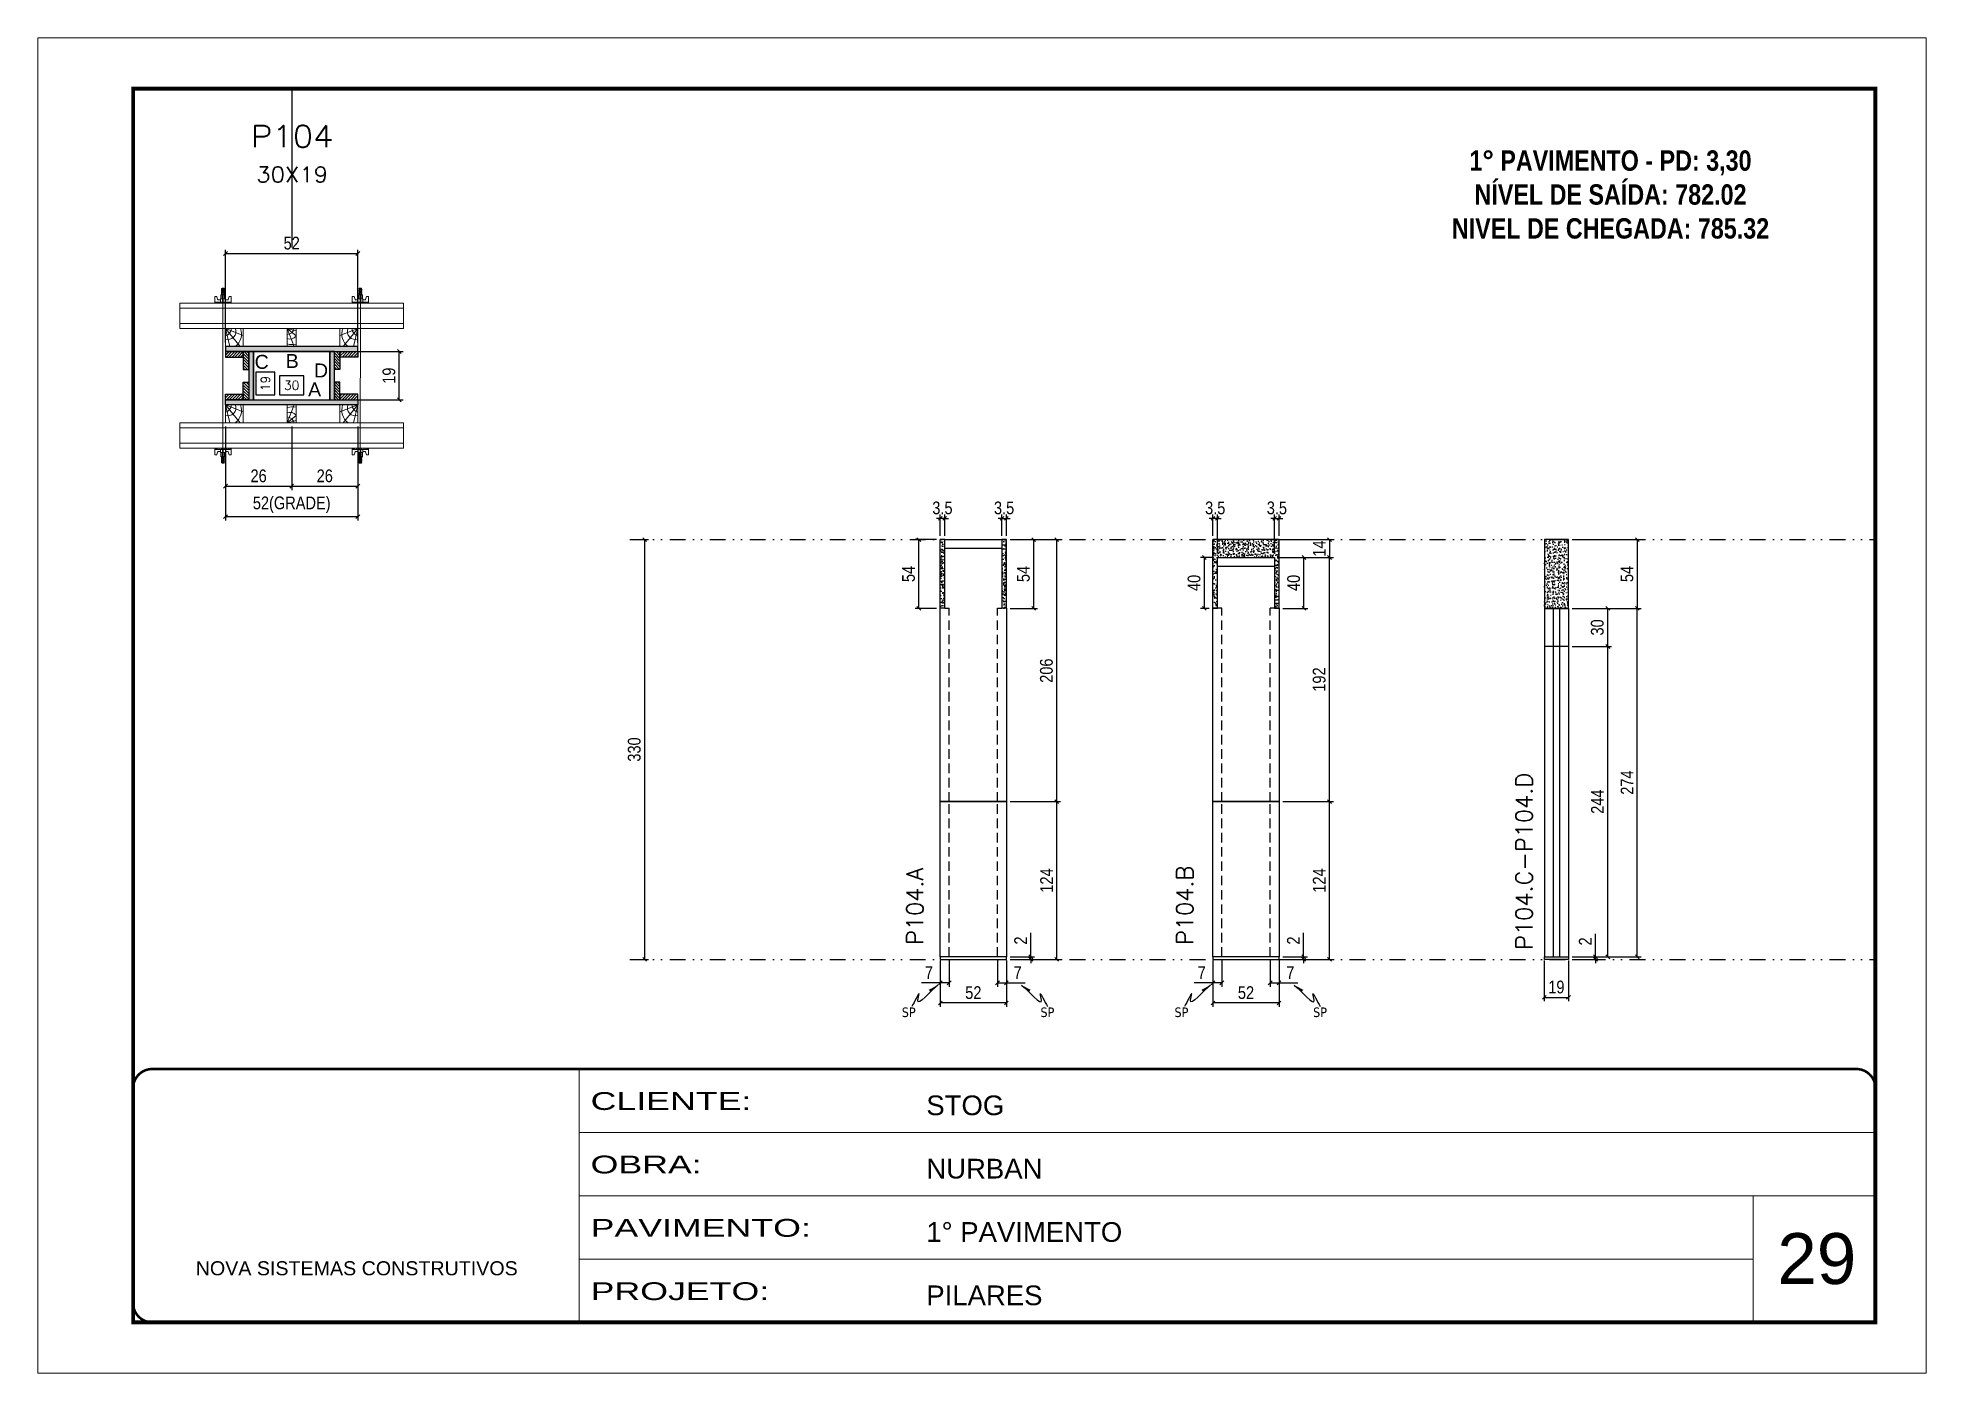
# Model space of a CAD drawing. Header units: millimetres. Extents: x 169816 to 178745, y 96537 to 113647.
# Drawn here: x 169816 to 171301, y 103429 to 104479 of the extents above; entities that cross this region are included whole.
import ezdxf
from ezdxf.enums import TextEntityAlignment as Align

# ---------------------------------------------------------------- set-up
doc = ezdxf.new("R2010")
doc.units = ezdxf.units.MM
for name, pattern in [('CONTINUO', [0]), ('DASHED', [0.75, 0.5, -0.25]), ('DIVIDE2', [0.625, 0.25, -0.125, 0, -0.125, 0, -0.125]), ('HIDDEN', [0.375, 0.25, -0.125])]:
    doc.linetypes.add(name, pattern=pattern)
for name, color, linetype, lineweight in [('CARIMBO', 255, 'Continuous', 9), ('Folhas', 255, 'Continuous', 9), ('Hachura', 251, 'Continuous', 9), ('Madeira', 126, 'Continuous', 18), ('Perfil Metálico', 224, 'Continuous', 18), ('SARRAFO DE PRESSAO', 251, 'DASHED', 9), ('Texto Seção', 7, 'Continuous', 15)]:
    doc.layers.add(name, color=color, linetype=linetype, lineweight=lineweight)
for name, color, linetype in [('CHAPA', 1, 'Continuous'), ('COTA', 241, 'Continuous'), ('Cota Seção (2x)', 241, 'Continuous'), ('MEIO_PONT', 93, 'Continuous'), ('NOMENCLATURA', 7, 'Continuous'), ('Nível', 160, 'Continuous'), ('Painéis', 200, 'Continuous'), ('SARR_2.2x7', 40, 'Continuous'), ('SARRAFO', 251, 'Continuous'), ('Sarrafo de Pressão', 42, 'HIDDEN'), ('texto', 7, 'Continuous'), ('Texto de Titulo', 7, 'Continuous'), ('Texto Qtd Sarr', 242, 'Continuous'), ('TEXTO_GERAL', 7, 'Continuous')]:
    doc.layers.add(name, color=color, linetype=linetype)
doc.styles.add('ARIAL', font='arial.ttf')
doc.styles.add('COTA TECNICA', font='techl___.ttf', dxfattribs={"height": 10})
doc.styles.add('COTA TECNICA 2X', font='techl___.ttf', dxfattribs={"height": 10})
doc.styles.add('COTA TECNICA-50', font='techl___.ttf', dxfattribs={"height": 10})
doc.styles.add('REGUA-120', font='ROMANS.shx', dxfattribs={"height": 15})
doc.styles.add('ROMANC', font='techb___.ttf', dxfattribs={"height": 2.5})
doc.styles.add('ROMANS', font='romans.shx')
doc.styles.get("Standard").update_dxf_attribs({"font": 'arial.ttf'})
doc.styles.add('Tecnologia', font='')
doc.styles.get('Tecnologia').set_extended_font_data('Forgotten Futurist')
doc.dimstyles.new('COTA PAINEL-50', dxfattribs={"dimtxt": 10, "dimasz": 3, "dimexe": 3, "dimexo": 3, "dimgap": 3, "dimtad": 1, "dimdec": 1, "dimzin": 12, "dimdsep": 46, "dimtxsty": 'COTA TECNICA-50', "dimblk1": 'OBLIQUE', "dimblk2": 'OBLIQUE', "dimsah": 1, "dimcen": 0.9, "dimclrd": 4, "dimclre": 4, "dimclrt": 240, "dimadec": 1, "dimazin": 3, "dimtfac": 1, "dimtdec": 1, "dimtmove": 0, "dimatfit": 3, "dimfxl": 1, "dimtolj": 1, "dimtzin": 12, "dimarcsym": 0})
doc.dimstyles.new('PAINEL', dxfattribs={"dimtxt": 10, "dimasz": 3, "dimexe": 3, "dimexo": 3, "dimgap": 3, "dimtad": 1, "dimdec": 1, "dimzin": 12, "dimdsep": 46, "dimtxsty": 'COTA TECNICA', "dimblk1": 'OBLIQUE', "dimblk2": 'OBLIQUE', "dimsah": 1, "dimcen": 0.9, "dimclrd": 4, "dimclre": 4, "dimclrt": 240, "dimadec": 1, "dimazin": 3, "dimtfac": 1, "dimtdec": 1, "dimtmove": 0, "dimatfit": 3, "dimfxl": 1, "dimtolj": 1, "dimtzin": 12, "dimarcsym": 0})
doc.dimstyles.new('SECAO PILAR', dxfattribs={"dimtxt": 10, "dimasz": 3, "dimexe": 3, "dimexo": 3, "dimgap": 3, "dimtad": 1, "dimdec": 1, "dimlfac": 0.5, "dimzin": 12, "dimdsep": 46, "dimtxsty": 'COTA TECNICA 2X', "dimblk1": 'OBLIQUE', "dimblk2": 'OBLIQUE', "dimsah": 1, "dimcen": 0.9, "dimclrd": 256, "dimclre": 256, "dimclrt": 256, "dimadec": 1, "dimazin": 3, "dimtfac": 1, "dimtdec": 1, "dimtmove": 0, "dimatfit": 3, "dimfxl": 1, "dimtolj": 1, "dimtzin": 12, "dimarcsym": 0})
doc.dimstyles.new('SECÇÃO 2', dxfattribs={"dimtxt": 7, "dimasz": 6, "dimexe": 0.18, "dimexo": 2, "dimgap": -4, "dimtad": 3, "dimdec": 1, "dimlfac": 0.5, "dimzin": 12, "dimdsep": 46, "dimtxsty": 'ROMANS', "dimblk": 'ARCHTICK', "dimcen": 0.09, "dimse1": 1, "dimse2": 1, "dimsd1": 1, "dimsd2": 1, "dimclrd": 180, "dimclre": 5, "dimclrt": 1, "dimadec": 0, "dimazin": 3, "dimtfac": 1, "dimtdec": 1, "dimtofl": 0, "dimtmove": 0, "dimatfit": 3, "dimldrblk": 'ARCHTICK', "dimfxl": 1, "dimtolj": 1, "dimtzin": 0, "dimarcsym": 0})
doc.dimstyles.get("Standard").update_dxf_attribs({"dimtxt": 0.18, "dimasz": 0.18, "dimexe": 0.18, "dimexo": 0.0625, "dimgap": 0.09, "dimtad": 0, "dimtih": 1, "dimtoh": 1, "dimdec": 4, "dimzin": 0, "dimdsep": 46, "dimtxsty": 'Standard', "dimcen": 0.09, "dimadec": 0, "dimazin": 0, "dimtfac": 1, "dimtdec": 4, "dimtofl": 0, "dimtmove": 0, "dimatfit": 3, "dimfxl": 1, "dimtolj": 1, "dimtzin": 0, "dimarcsym": 0})
pattern_1 = [(225, (160564.7117, 81302.4006), (1.12253202, -1.12253202), [])]
pattern_2 = [(225, (160839.7117, 81302.4006), (1.12253202, -1.12253202), [])]
pattern_3 = [(135, (147157.8554, 113696.7606), (-1.12253202, -1.12253202), [])]
pattern_4 = [(135, (147197.8554, 113696.7606), (-1.12253202, -1.12253202), [])]

msp = doc.modelspace()

# ---------------------------------------------------------------- texts
at = {"layer": 'CARIMBO', "style": 'ARIAL'}
msp.add_text('29', height=40, dxfattribs=at).set_placement((171183.88, 103498.65))
at = {"layer": 'NOMENCLATURA', "color": 2, "insert": (171052.76, 104416.64), "char_height": 16, "attachment_point": 2, "style": 'ROMANC'}
msp.add_mtext_dynamic_manual_height_columns('\\P1° PAVIMENTO - PD: 3,30\\PNÍVEL DE SAÍDA: 782.02\\PNIVEL DE CHEGADA: 785.32', width=328.3607, gutter_width=1, heights=[0], dxfattribs=at)
at = {"layer": 'texto', "color": 0, "char_height": 7.5, "attachment_point": 5}
for insert in [(170500.91, 103712.24), (170609.93, 103712.24), (170715.34, 103712.24), (170824.36, 103712.24)]:
    msp.add_mtext('{\\fTahoma|b0|i0|c0|p34;\\C4;SP}', dxfattribs=dict(at, insert=insert))
at = {"layer": 'Texto Seção', "char_height": 13, "width": 285.3299, "attachment_point": 7, "rotation": 90, "style": 'REGUA-120'}
for s, insert in [('\\pxt4;P104.C-P104.D', (170991.29, 103761.32)), ('P104.A', (170512.22, 103765.16)), ('P104.B', (170724.49, 103765.16))]:
    msp.add_mtext(s, dxfattribs=dict(at, insert=insert))
at = {"layer": 'TEXTO_GERAL', "style": 'ARIAL'}
for s, p in [('C', (169992.1, 104223.69)), ('B', (170016.12, 104224.36)), ('D', (170038.77, 104216.91)), ('A', (170033.71, 104202.02))]:
    msp.add_text(s, height=11, dxfattribs=at).set_placement(p, align=Align.MIDDLE_CENTER)

# ---------------------------------------------------------------- blocks, each defined once
blk = doc.blocks.new('9999999999')
at = {"color": 30, "linetype": 'CONTINUO'}
for p, q in [((98564.6, 34230.2), (98564.6, 34429.4)), ((98564.6, 34379.6), (99584, 34379.6)), ((98564.6, 34329.8), (99488, 34329.8)), ((99584, 34329.8), (99488, 34329.8)), ((99488, 34329.8), (99488, 34230.2)), ((98564.6, 34280), (99488, 34280))]:
    blk.add_line(p, q, dxfattribs=at)
at = {"color": 30, "linetype": 'CONTINUO', "const_width": 2}
blk.add_lwpolyline([(99584, 34230.2), (99584, 34414.4, 0.414214), (99569, 34429.4), (98229, 34429.4, 0.414214), (98214, 34414.4), (98214, 34245.2, 0.414214), (98229, 34230.2), (99584, 34230.2)], format="xyb", dxfattribs=at)
at = {"layer": 'Folhas'}
blk.add_lwpolyline([(98139, 34190.2), (99624, 34190.2), (99624, 35240.2), (98139, 35240.2)], close=True, dxfattribs=at)
at = {"layer": 'Folhas', "color": 30, "const_width": 3}
blk.add_lwpolyline([(98214, 34230.2), (99584, 34230.2), (99584, 35200.2), (98214, 35200.2)], close=True, dxfattribs=at)
at = {"color": 7, "linetype": 'Continuous', "ltscale": 5, "style": 'ARIAL'}
for s, height, p in [('STOG', 15.48, (98837.7, 34393.1)), ('NURBAN', 15.48, (98837.7, 34343.3)), ('1° PAVIMENTO', 15.483, (98837.7, 34293.5)), ('NOVA SISTEMAS CONSTRUTIVOS', 11.059, (98263.2, 34267.2)), ('PILARES', 15.48, (98837.7, 34243.7))]:
    blk.add_text(s, height=height, dxfattribs=at).set_placement(p)
at = {"layer": 'Folhas', "color": 7, "style": 'Tecnologia', "width": 1.5}
for s, p in [('CLIENTE:', (98573.7, 34397.2)), ('OBRA:', (98573.7, 34347.3)), ('PAVIMENTO:', (98573.7, 34297.5)), ('PROJETO:', (98573.7, 34247.7))]:
    blk.add_text(s, height=14, dxfattribs=at).set_placement(p)
blk = doc.blocks.new('titulo1')
at = {"layer": 'Defpoints', "color": 252, "linetype": 'HIDDEN', "ltscale": 2}
blk.add_line((0, 0), (0, 125), dxfattribs=at)
at = {"layer": 'Defpoints', "style": 'ROMANS', "oblique": 15}
blk.add_attdef('FOLHA', text='', height=10, dxfattribs=at).set_placement((0, 15.6), align=Align.MIDDLE_CENTER)
at = {"layer": 'Texto Qtd Sarr', "color": 3, "style": 'ROMANS', "oblique": 15}
for tag, height, p in [('TITULO', 17, (0, 71.4)), ('SEÇÃO', 12, (0, 41.5))]:
    blk.add_attdef(tag, text='', height=height, dxfattribs=at).set_placement(p, align=Align.MIDDLE_CENTER)
blk = doc.blocks.new('*D613')
at = {"layer": 'Cota Seção (2x)', "color": 180, "lineweight": -2, "transparency": 16777216}
for p, q in [((170025.3, 104212.8), (170006, 104212.8)), ((170006, 104212.8), (170006, 104197.8)), ((170025.3, 104197.8), (170025.3, 104212.8)), ((170006, 104197.8), (170025.3, 104197.8))]:
    blk.add_line(p, q, dxfattribs=at)
at = {"layer": 'Defpoints', "color": 0, "transparency": 16777216}
for p in [(169988.4, 104193.8), (170048.4, 104193.8), (170048.4, 104193.8)]:
    blk.add_point(p, dxfattribs=at)
at = {"layer": 'Cota Seção (2x)', "color": 1, "transparency": 16777216, "insert": (170015.7, 104205.3), "char_height": 7, "attachment_point": 5, "style": 'ROMANS'}
blk.add_mtext('\\A1;30', dxfattribs=at)
blk = doc.blocks.new('_ArchTick')
at = {"color": 0, "linetype": 'ByBlock', "const_width": 0.15}
blk.add_lwpolyline([(-0.5, -0.5), (0.5, 0.5)], dxfattribs=at)
blk = doc.blocks.new('*D614')
at = {"layer": 'Cota Seção (2x)', "color": 180, "lineweight": -2, "transparency": 16777216}
for p, q in [((170002.5, 104215.7), (169987.5, 104215.7)), ((169987.5, 104215.7), (169987.5, 104197.7)), ((170002.5, 104197.7), (170002.5, 104215.7)), ((169987.5, 104197.7), (170002.5, 104197.7))]:
    blk.add_line(p, q, dxfattribs=at)
at = {"layer": 'Defpoints', "color": 0, "transparency": 16777216}
for p in [(169985.7, 104231.8), (170006.5, 104231.8), (169985.7, 104193.8)]:
    blk.add_point(p, dxfattribs=at)
at = {"layer": 'Cota Seção (2x)', "color": 1, "transparency": 16777216, "insert": (169995, 104206.7), "char_height": 7, "attachment_point": 5, "rotation": 90, "style": 'ROMANS'}
blk.add_mtext('\\A1;19', dxfattribs=at)
blk = doc.blocks.new('_Oblique')
at = {"color": 0, "linetype": 'ByBlock', "lineweight": -2}
blk.add_line((-0.5, -0.5), (0.5, 0.5), dxfattribs=at)
blk = doc.blocks.new('*D960')
at = {"layer": 'Cota Seção (2x)', "lineweight": -2, "transparency": 16777216}
for p, q in [((170052.3, 104231.8), (170103.3, 104231.8)), ((170100.3, 104193.8), (170100.3, 104231.8)), ((170052.3, 104193.8), (170103.3, 104193.8))]:
    blk.add_line(p, q, dxfattribs=at)
at = {"layer": 'Defpoints', "color": 0, "transparency": 16777216}
for p in [(170049.3, 104231.8), (170100.3, 104231.8), (170049.3, 104193.8)]:
    blk.add_point(p, dxfattribs=at)
at = {"layer": 'Cota Seção (2x)', "lineweight": -2, "transparency": 16777216, "xscale": 3, "yscale": 3, "zscale": 3}
for p, rotation in [((170100.3, 104231.8), 90), ((170100.3, 104193.8), 270)]:
    blk.add_blockref('_Oblique', p, dxfattribs=dict(at, rotation=rotation))
at = {"layer": 'Cota Seção (2x)', "transparency": 16777216, "insert": (170092.2, 104212.8), "char_height": 10, "attachment_point": 5, "rotation": 90, "style": 'COTA TECNICA 2X'}
blk.add_mtext('\\A1;19', dxfattribs=at)
blk = doc.blocks.new('*D615')
at = {"layer": 'Cota Seção (2x)', "lineweight": -2, "transparency": 16777216}
for p, q in [((169963.7, 104172.8), (169963.7, 104099)), ((170067.7, 104172.8), (170067.7, 104099)), ((169963.7, 104102), (170067.7, 104102))]:
    blk.add_line(p, q, dxfattribs=at)
at = {"layer": 'Defpoints', "color": 0, "transparency": 16777216}
for p in [(169963.7, 104175.8), (170067.7, 104175.8), (170067.7, 104102)]:
    blk.add_point(p, dxfattribs=at)
at = {"layer": 'Cota Seção (2x)', "lineweight": -2, "transparency": 16777216, "xscale": 3, "yscale": 3, "zscale": 3, "rotation": 180}
blk.add_blockref('_Oblique', (169963.7, 104102), dxfattribs=at)
at = {"layer": 'Cota Seção (2x)', "lineweight": -2, "transparency": 16777216, "xscale": 3, "yscale": 3, "zscale": 3}
blk.add_blockref('_Oblique', (170067.7, 104102), dxfattribs=at)
at = {"layer": 'Cota Seção (2x)', "transparency": 16777216, "insert": (170015.7, 104111.3), "char_height": 10, "attachment_point": 5, "style": 'COTA TECNICA 2X'}
blk.add_mtext('\\A1;52(GRADE)', dxfattribs=at)
blk = doc.blocks.new('*D616')
at = {"layer": 'Cota Seção (2x)', "lineweight": -2, "transparency": 16777216}
for p, q in [((170015.7, 104172.8), (170015.7, 104122.9)), ((170067.7, 104172.8), (170067.7, 104122.9)), ((170015.7, 104125.9), (170067.7, 104125.9))]:
    blk.add_line(p, q, dxfattribs=at)
at = {"layer": 'Defpoints', "color": 0, "transparency": 16777216}
for p in [(170015.7, 104175.8), (170067.7, 104175.8), (170067.7, 104125.9)]:
    blk.add_point(p, dxfattribs=at)
at = {"layer": 'Cota Seção (2x)', "lineweight": -2, "transparency": 16777216, "xscale": 3, "yscale": 3, "zscale": 3, "rotation": 180}
blk.add_blockref('_Oblique', (170015.7, 104125.9), dxfattribs=at)
at = {"layer": 'Cota Seção (2x)', "lineweight": -2, "transparency": 16777216, "xscale": 3, "yscale": 3, "zscale": 3}
blk.add_blockref('_Oblique', (170067.7, 104125.9), dxfattribs=at)
at = {"layer": 'Cota Seção (2x)', "transparency": 16777216, "insert": (170041.7, 104134), "char_height": 10, "attachment_point": 5, "style": 'COTA TECNICA 2X'}
blk.add_mtext('\\A1;26', dxfattribs=at)
blk = doc.blocks.new('*D617')
at = {"layer": 'Cota Seção (2x)', "lineweight": -2, "transparency": 16777216}
for p, q in [((169963.7, 104172.8), (169963.7, 104122.9)), ((170015.7, 104172.8), (170015.7, 104122.9)), ((169963.7, 104125.9), (170015.7, 104125.9))]:
    blk.add_line(p, q, dxfattribs=at)
at = {"layer": 'Defpoints', "color": 0, "transparency": 16777216}
for p in [(169963.7, 104175.8), (170015.7, 104175.8), (170015.7, 104125.9)]:
    blk.add_point(p, dxfattribs=at)
at = {"layer": 'Cota Seção (2x)', "lineweight": -2, "transparency": 16777216, "xscale": 3, "yscale": 3, "zscale": 3, "rotation": 180}
blk.add_blockref('_Oblique', (169963.7, 104125.9), dxfattribs=at)
at = {"layer": 'Cota Seção (2x)', "lineweight": -2, "transparency": 16777216, "xscale": 3, "yscale": 3, "zscale": 3}
blk.add_blockref('_Oblique', (170015.7, 104125.9), dxfattribs=at)
at = {"layer": 'Cota Seção (2x)', "transparency": 16777216, "insert": (169989.7, 104134), "char_height": 10, "attachment_point": 5, "style": 'COTA TECNICA 2X'}
blk.add_mtext('\\A1;26', dxfattribs=at)
blk = doc.blocks.new('*D618')
at = {"layer": 'Cota Seção (2x)', "lineweight": -2, "transparency": 16777216}
for p, q in [((169963.7, 104238.8), (169963.7, 104311.9)), ((169963.7, 104308.9), (170067.7, 104308.9)), ((170067.7, 104238.8), (170067.7, 104311.9))]:
    blk.add_line(p, q, dxfattribs=at)
at = {"layer": 'Defpoints', "color": 0, "transparency": 16777216}
for p in [(170067.7, 104308.9), (169963.7, 104235.8), (170067.7, 104235.8)]:
    blk.add_point(p, dxfattribs=at)
at = {"layer": 'Cota Seção (2x)', "lineweight": -2, "transparency": 16777216, "xscale": 3, "yscale": 3, "zscale": 3, "rotation": 180}
blk.add_blockref('_Oblique', (169963.7, 104308.9), dxfattribs=at)
at = {"layer": 'Cota Seção (2x)', "lineweight": -2, "transparency": 16777216, "xscale": 3, "yscale": 3, "zscale": 3}
blk.add_blockref('_Oblique', (170067.7, 104308.9), dxfattribs=at)
at = {"layer": 'Cota Seção (2x)', "transparency": 16777216, "insert": (170015.7, 104317), "char_height": 10, "attachment_point": 5, "style": 'COTA TECNICA 2X'}
blk.add_mtext('\\A1;52', dxfattribs=at)
blk = doc.blocks.new('C')
at = {"layer": 'Hachura', "color": 0}
for p, q in [((0, 3.22), (0, -3.22)), ((0.45, 3.22), (0, 3.22)), ((0.46, 3.16), (0, 3.16)), ((0.46, 3.05), (0, 3.05)), ((0.46, 2.88), (0, 2.88)), ((0, 2.75), (0, -1.16)), ((0.46, 2.65), (0, 2.65)), ((0.46, 2.23), (0, 2.23)), ((0.46, 1.51), (0, 1.51)), ((0.39, 0.49), (0.17, 0.49)), ((0.45, -3.23), (0.45, 3.22)), ((0.45, 3.22), (2.58, 3.22)), ((1.74, 0.97), (0.45, 0.97)), ((1.45, 0.1), (0.45, 0.1)), ((1.35, 1.94), (1.35, 0.96)), ((2.58, 2.39), (1.47, 2.09)), ((1.74, -0.97), (1.74, 0.97)), ((1.74, 0.97), (1.74, 0.84)), ((1.74, 0.97), (1.74, 0.84)), ((1.74, 0.84), (3.35, 0.84)), ((3.35, 0.45), (1.74, 0.45)), ((2.58, 3.22), (2.58, 2.39)), ((3.32, 0.84), (3.32, -0.84)), ((3.35, 0.84), (3.35, -0.84)), ((3.68, 0.45), (3.35, 0.45)), ((3.84, -0.52), (3.35, 0.45)), ((3.35, 0.06), (3.67, -0.57)), ((3.68, 0.45), (4.16, -0.52)), ((3.72, 0.5), (4.25, -0.57)), ((4.37, -0.55), (3.83, 0.53)), ((4.15, 0.45), (3.93, 0.45)), ((4.42, -0.52), (3.93, 0.45)), ((4.15, 0.45), (4.26, 0.45)), ((4.26, 0.45), (4.74, -0.52)), ((4.3, 0.5), (4.83, -0.57)), ((4.95, -0.55), (4.41, 0.53)), ((4.51, 0.45), (4.84, 0.45)), ((5, -0.52), (4.51, 0.45)), ((4.84, 0.45), (5.32, -0.52)), ((4.88, 0.5), (5.41, -0.57)), ((5.53, -0.55), (4.99, 0.53)), ((5.58, -0.52), (5.09, 0.45)), ((5.42, 0.45), (5.09, 0.45)), ((5.58, -0.52), (5.09, 0.45)), ((5.42, 0.45), (5.74, -0.19)), ((5.46, 0.5), (5.74, -0.07)), ((5.74, 0.19), (5.57, 0.53)), ((5.74, 0.32), (5.68, 0.45)), ((5.68, 0.45), (5.74, 0.45)), ((5.74, 0.45), (5.9, 0.29)), ((5.74, 0.45), (5.74, -0.52)), ((5.9, -0.36), (5.9, 0.29)), ((0.45, 0), (0, 0)), ((0.46, -1.52), (0, -1.52)), ((0.46, -2.23), (0, -2.23)), ((0.46, -2.65), (0, -2.65)), ((0.46, -2.88), (0, -2.88)), ((0.46, -3.05), (0, -3.05)), ((0.46, -3.16), (0, -3.16)), ((0, -3.22), (2.57, -3.22)), ((0.08, -0.48), (0.29, -0.48)), ((0.29, -0.48), (0.4, -0.48)), ((0.45, 0), (0.45, -0.97)), ((0.45, -0.16), (1.45, -0.16)), ((0.45, -0.65), (0.45, -0.32)), ((0.45, -3.23), (0.45, -0.65)), ((0.45, -0.97), (1.74, -0.97)), ((1.35, -1.94), (1.35, -0.97)), ((2.58, -2.39), (1.47, -2.1)), ((3.35, -0.32), (1.74, -0.32)), ((3.35, -0.84), (1.74, -0.84)), ((2.58, -3.23), (2.58, -2.39)), ((3.35, -0.07), (3.58, -0.52)), ((3.35, -0.52), (3.58, -0.52)), ((3.84, -0.52), (4.16, -0.52)), ((4.42, -0.52), (4.74, -0.52)), ((4.63, -0.52), (4.74, -0.52)), ((5, -0.52), (5.32, -0.52)), ((5.58, -0.52), (5.74, -0.52)), ((5.74, -0.52), (5.9, -0.36)), ((5.74, -0.52), (5.74, -0.52))]:
    blk.add_line(p, q, dxfattribs=at)
for centre, radius, start, end in [((1.52, 1.94), 0.161, 104.74356, 180), ((1.44, -0.03), 0.129, 272.69497, 87.30503), ((3.81, 0.39), 0.143, 25.56881, 154.43119), ((4.39, 0.39), 0.143, 25.56881, 154.43119), ((4.97, 0.39), 0.143, 25.56881, 154.43119), ((5.55, 0.39), 0.143, 25.56881, 154.43119), ((0.17, -0.37), 0.174, 221.74404, 317.85924), ((1.52, -1.94), 0.161, 180, 255.25644), ((3.71, -0.4), 0.174, 222.14076, 318.25596), ((4.29, -0.4), 0.174, 222.14076, 318.25596), ((4.87, -0.4), 0.174, 222.14076, 318.25596), ((5.45, -0.4), 0.174, 222.14076, 318.25596), ((5.61, -0.4), 0.174, 317.85924, 318.25596)]:
    blk.add_arc(centre, radius, start, end, dxfattribs=at)
blk = doc.blocks.new('PONTALETE')
at = {"layer": 'Madeira'}
for q in [(2.71, 7), (7, 5.76), (7, 1.74)]:
    blk.add_line((0, 0), q, dxfattribs=at)
blk.add_lwpolyline([(0, 0), (7, 0), (7, 7), (0, 7)], close=True, dxfattribs=at)
for centre, radius, start, end in [((2.04, 0.06), 6.23, 37.28179, 109.09128), ((1.09, 0.9), 3.19, 343.60304, 109.98471), ((-0.21, -0.78), 3.09, 14.63219, 86.0383)]:
    blk.add_arc(centre, radius, start, end, dxfattribs=at)
blk = doc.blocks.new('MEIO PONTALETE')
at = {"layer": 'Madeira'}
for q in [(2.71, 7), (3.5, 2.88), (3.5, 0.87)]:
    blk.add_line((0, 0), q, dxfattribs=at)
blk.add_lwpolyline([(0, 0), (3.5, 0), (3.5, 7), (0, 7)], close=True, dxfattribs=at)
for centre, radius, start, end in [((2.04, 0.06), 6.23, 76.44987, 109.09128), ((1.09, 0.9), 3.19, 40.90626, 109.98471), ((-0.21, -0.78), 3.09, 14.63219, 86.0383)]:
    blk.add_arc(centre, radius, start, end, dxfattribs=at)
blk = doc.blocks.new('*D985')
at = {"layer": 'COTA', "color": 4, "lineweight": -2, "transparency": 16777216}
for p, q in [((170284.5, 104083.9), (170296.3, 104083.9)), ((170293.3, 103753.9), (170293.3, 104083.9)), ((170284.5, 103753.9), (170296.3, 103753.9))]:
    blk.add_line(p, q, dxfattribs=at)
at = {"layer": 'Defpoints', "color": 0, "transparency": 16777216}
for p in [(170281.5, 104083.9), (170293.3, 104083.9), (170281.5, 103753.9)]:
    blk.add_point(p, dxfattribs=at)
at = {"layer": 'COTA', "color": 4, "lineweight": -2, "transparency": 16777216, "xscale": 3, "yscale": 3, "zscale": 3}
for p, rotation in [((170293.3, 104083.9), 90), ((170293.3, 103753.9), 270)]:
    blk.add_blockref('_Oblique', p, dxfattribs=dict(at, rotation=rotation))
at = {"layer": 'COTA', "color": 240, "transparency": 16777216, "insert": (170285.1, 103918.9), "char_height": 10, "attachment_point": 5, "rotation": 90, "style": 'COTA TECNICA-50'}
blk.add_mtext('\\A1;330', dxfattribs=at)
blk = doc.blocks.new('*D663')
at = {"layer": 'COTA', "color": 4, "lineweight": -2, "transparency": 16777216}
for p, q in [((170525.7, 103752.9), (170525.7, 103716.6)), ((170577.7, 103752.9), (170577.7, 103716.6)), ((170577.7, 103719.6), (170525.7, 103719.6))]:
    blk.add_line(p, q, dxfattribs=at)
at = {"layer": 'Defpoints', "color": 0, "transparency": 16777216}
for p in [(170525.7, 103755.9), (170577.7, 103755.9), (170525.7, 103719.6)]:
    blk.add_point(p, dxfattribs=at)
at = {"layer": 'COTA', "color": 4, "lineweight": -2, "transparency": 16777216, "xscale": 3, "yscale": 3, "zscale": 3, "rotation": 180}
blk.add_blockref('_Oblique', (170525.7, 103719.6), dxfattribs=at)
at = {"layer": 'COTA', "color": 4, "lineweight": -2, "transparency": 16777216, "xscale": 3, "yscale": 3, "zscale": 3}
blk.add_blockref('_Oblique', (170577.7, 103719.6), dxfattribs=at)
at = {"layer": 'COTA', "color": 240, "transparency": 16777216, "insert": (170551.7, 103727.7), "char_height": 10, "attachment_point": 5, "style": 'COTA TECNICA'}
blk.add_mtext('\\A1;52', dxfattribs=at)
blk = doc.blocks.new('*D664')
at = {"layer": 'COTA', "color": 4, "lineweight": -2, "transparency": 16777216}
for p, q in [((170570.7, 103752.9), (170570.7, 103732.4)), ((170577.7, 103750.9), (170577.7, 103732.4)), ((170570.7, 103735.4), (170577.7, 103735.4)), ((170577.7, 103735.4), (170592.4, 103735.4))]:
    blk.add_line(p, q, dxfattribs=at)
at = {"layer": 'Defpoints', "color": 0, "transparency": 16777216}
for p in [(170570.7, 103755.9), (170577.7, 103753.9), (170577.7, 103735.4)]:
    blk.add_point(p, dxfattribs=at)
at = {"layer": 'COTA', "color": 4, "lineweight": -2, "transparency": 16777216, "xscale": 3, "yscale": 3, "zscale": 3, "rotation": 180}
blk.add_blockref('_Oblique', (170570.7, 103735.4), dxfattribs=at)
at = {"layer": 'COTA', "color": 4, "lineweight": -2, "transparency": 16777216, "xscale": 3, "yscale": 3, "zscale": 3}
blk.add_blockref('_Oblique', (170577.7, 103735.4), dxfattribs=at)
at = {"layer": 'COTA', "color": 240, "transparency": 16777216, "insert": (170586.6, 103743.5), "char_height": 10, "attachment_point": 5, "style": 'COTA TECNICA-50'}
blk.add_mtext('\\A1;7', dxfattribs=at)
blk = doc.blocks.new('*D665')
at = {"layer": 'COTA', "color": 4, "lineweight": -2, "transparency": 16777216}
for p, q in [((170525.7, 103750.9), (170525.7, 103732.4)), ((170532.7, 103752.9), (170532.7, 103732.4)), ((170525.7, 103735.4), (170511, 103735.4)), ((170532.7, 103735.4), (170525.7, 103735.4))]:
    blk.add_line(p, q, dxfattribs=at)
at = {"layer": 'Defpoints', "color": 0, "transparency": 16777216}
for p in [(170525.7, 103753.9), (170532.7, 103755.9), (170525.7, 103735.4)]:
    blk.add_point(p, dxfattribs=at)
at = {"layer": 'COTA', "color": 4, "lineweight": -2, "transparency": 16777216, "xscale": 3, "yscale": 3, "zscale": 3, "rotation": 180}
blk.add_blockref('_Oblique', (170525.7, 103735.4), dxfattribs=at)
at = {"layer": 'COTA', "color": 4, "lineweight": -2, "transparency": 16777216, "xscale": 3, "yscale": 3, "zscale": 3}
blk.add_blockref('_Oblique', (170532.7, 103735.4), dxfattribs=at)
at = {"layer": 'COTA', "color": 240, "transparency": 16777216, "insert": (170516.8, 103743.5), "char_height": 10, "attachment_point": 5, "style": 'COTA TECNICA-50'}
blk.add_mtext('\\A1;7', dxfattribs=at)
blk = doc.blocks.new('*D666')
at = {"layer": 'COTA', "color": 4, "linetype": 'ByBlock', "lineweight": -2, "transparency": 16777216}
for p, q in [((170580.7, 103877.9), (170620.3, 103877.9)), ((170617.3, 103753.9), (170617.3, 103877.9)), ((170580.7, 103753.9), (170620.3, 103753.9))]:
    blk.add_line(p, q, dxfattribs=at)
at = {"layer": 'Defpoints', "color": 0, "linetype": 'ByBlock', "transparency": 16777216}
for p in [(170577.7, 103877.9), (170617.3, 103877.9), (170577.7, 103753.9)]:
    blk.add_point(p, dxfattribs=at)
at = {"layer": 'COTA', "color": 4, "linetype": 'ByBlock', "lineweight": -2, "transparency": 16777216, "xscale": 3, "yscale": 3, "zscale": 3}
for p, rotation in [((170617.3, 103877.9), 90), ((170617.3, 103753.9), 270)]:
    blk.add_blockref('_Oblique', p, dxfattribs=dict(at, rotation=rotation))
at = {"layer": 'COTA', "color": 240, "linetype": 'ByBlock', "transparency": 16777216, "insert": (170609.3, 103815.9), "char_height": 10, "attachment_point": 5, "rotation": 90, "style": 'COTA TECNICA'}
blk.add_mtext('\\A1;124', dxfattribs=at)
blk = doc.blocks.new('*D667')
at = {"layer": 'COTA', "color": 4, "lineweight": -2, "transparency": 16777216}
for p, q in [((170596.9, 103755.9), (170596.9, 103774.7)), ((170580.7, 103755.9), (170599.9, 103755.9)), ((170580.7, 103753.9), (170599.9, 103753.9)), ((170596.9, 103753.9), (170596.9, 103755.9)), ((170596.9, 103753.9), (170596.9, 103750.9))]:
    blk.add_line(p, q, dxfattribs=at)
at = {"layer": 'Defpoints', "color": 0, "transparency": 16777216}
for p in [(170577.7, 103755.9), (170577.7, 103753.9), (170596.9, 103753.9)]:
    blk.add_point(p, dxfattribs=at)
at = {"layer": 'COTA', "color": 4, "lineweight": -2, "transparency": 16777216, "xscale": 3, "yscale": 3, "zscale": 3}
for p, rotation in [((170596.9, 103755.9), 270), ((170596.9, 103753.9), 90)]:
    blk.add_blockref('_Oblique', p, dxfattribs=dict(at, rotation=rotation))
at = {"layer": 'COTA', "color": 240, "transparency": 16777216, "insert": (170588.9, 103768.7), "char_height": 10, "attachment_point": 5, "rotation": 90, "style": 'COTA TECNICA-50'}
blk.add_mtext('\\A1;2', dxfattribs=at)
blk = doc.blocks.new('*D668')
at = {"layer": 'COTA', "color": 4, "linetype": 'ByBlock', "lineweight": -2, "transparency": 16777216}
for p, q in [((170580.7, 103877.9), (170620.3, 103877.9)), ((170617.3, 103753.9), (170617.3, 103877.9)), ((170580.7, 103753.9), (170620.3, 103753.9))]:
    blk.add_line(p, q, dxfattribs=at)
at = {"layer": 'Defpoints', "color": 0, "linetype": 'ByBlock', "transparency": 16777216}
for p in [(170577.7, 103877.9), (170617.3, 103877.9), (170577.7, 103753.9)]:
    blk.add_point(p, dxfattribs=at)
at = {"layer": 'COTA', "color": 4, "linetype": 'ByBlock', "lineweight": -2, "transparency": 16777216, "xscale": 3, "yscale": 3, "zscale": 3}
for p, rotation in [((170617.3, 103877.9), 90), ((170617.3, 103753.9), 270)]:
    blk.add_blockref('_Oblique', p, dxfattribs=dict(at, rotation=rotation))
at = {"layer": 'COTA', "color": 240, "linetype": 'ByBlock', "transparency": 16777216, "insert": (170609.3, 103815.9), "char_height": 10, "attachment_point": 5, "rotation": 90, "style": 'COTA TECNICA'}
blk.add_mtext('\\A1;124', dxfattribs=at)
blk = doc.blocks.new('*D669')
at = {"layer": 'COTA', "color": 4, "lineweight": -2, "transparency": 16777216}
for p, q in [((170580.7, 104083.9), (170620.3, 104083.9)), ((170617.3, 103877.9), (170617.3, 104083.9)), ((170580.7, 103877.9), (170620.3, 103877.9))]:
    blk.add_line(p, q, dxfattribs=at)
at = {"layer": 'Defpoints', "color": 0, "transparency": 16777216}
for p in [(170577.7, 104083.9), (170617.3, 104083.9), (170577.7, 103877.9)]:
    blk.add_point(p, dxfattribs=at)
at = {"layer": 'COTA', "color": 4, "lineweight": -2, "transparency": 16777216, "xscale": 3, "yscale": 3, "zscale": 3}
for p, rotation in [((170617.3, 104083.9), 90), ((170617.3, 103877.9), 270)]:
    blk.add_blockref('_Oblique', p, dxfattribs=dict(at, rotation=rotation))
at = {"layer": 'COTA', "color": 240, "transparency": 16777216, "insert": (170609.2, 103980.9), "char_height": 10, "attachment_point": 5, "rotation": 90, "style": 'COTA TECNICA-50'}
blk.add_mtext('\\A1;206', dxfattribs=at)
blk = doc.blocks.new('*D670')
at = {"layer": 'COTA', "color": 4, "lineweight": -2, "transparency": 16777216}
for p, q in [((171000.7, 103752.9), (171000.7, 103721)), ((171019.7, 103752.9), (171019.7, 103721)), ((171000.7, 103724), (171019.7, 103724))]:
    blk.add_line(p, q, dxfattribs=at)
at = {"layer": 'Defpoints', "color": 0, "transparency": 16777216}
for p in [(171000.7, 103755.9), (171019.7, 103755.9), (171019.7, 103724)]:
    blk.add_point(p, dxfattribs=at)
at = {"layer": 'COTA', "color": 4, "lineweight": -2, "transparency": 16777216, "xscale": 3, "yscale": 3, "zscale": 3, "rotation": 180}
blk.add_blockref('_Oblique', (171000.7, 103724), dxfattribs=at)
at = {"layer": 'COTA', "color": 4, "lineweight": -2, "transparency": 16777216, "xscale": 3, "yscale": 3, "zscale": 3}
blk.add_blockref('_Oblique', (171019.7, 103724), dxfattribs=at)
at = {"layer": 'COTA', "color": 240, "transparency": 16777216, "insert": (171010.2, 103732.1), "char_height": 10, "attachment_point": 5, "style": 'COTA TECNICA'}
blk.add_mtext('\\A1;19', dxfattribs=at)
blk = doc.blocks.new('*D671')
at = {"layer": 'COTA', "color": 4, "lineweight": -2, "transparency": 16777216}
for p, q in [((171040.9, 103755.9), (171040.9, 103774)), ((171022.7, 103755.9), (171043.9, 103755.9)), ((171022.7, 103753.9), (171043.9, 103753.9)), ((171040.9, 103753.9), (171040.9, 103755.9)), ((171040.9, 103753.9), (171040.9, 103750.9))]:
    blk.add_line(p, q, dxfattribs=at)
at = {"layer": 'Defpoints', "color": 0, "transparency": 16777216}
for p in [(171019.7, 103755.9), (171019.7, 103753.9), (171040.9, 103755.9)]:
    blk.add_point(p, dxfattribs=at)
at = {"layer": 'COTA', "color": 4, "lineweight": -2, "transparency": 16777216, "xscale": 3, "yscale": 3, "zscale": 3}
for p, rotation in [((171040.9, 103755.9), 270), ((171040.9, 103753.9), 90)]:
    blk.add_blockref('_Oblique', p, dxfattribs=dict(at, rotation=rotation))
at = {"layer": 'COTA', "color": 240, "transparency": 16777216, "insert": (171032.9, 103768), "char_height": 10, "attachment_point": 5, "rotation": 90, "style": 'COTA TECNICA-50'}
blk.add_mtext('\\A1;2', dxfattribs=at)
blk = doc.blocks.new('*D986')
at = {"layer": 'COTA', "color": 4, "linetype": 'ByBlock', "lineweight": -2, "transparency": 16777216}
for p, q in [((171022.7, 104083.9), (171076.8, 104083.9)), ((171073.8, 104083.9), (171073.8, 104029.9)), ((171022.7, 104029.9), (171076.8, 104029.9))]:
    blk.add_line(p, q, dxfattribs=at)
at = {"layer": 'Defpoints', "color": 0, "linetype": 'ByBlock', "transparency": 16777216}
for p in [(171019.7, 104083.9), (171019.7, 104029.9), (171073.8, 104029.9)]:
    blk.add_point(p, dxfattribs=at)
at = {"layer": 'COTA', "color": 4, "linetype": 'ByBlock', "lineweight": -2, "transparency": 16777216, "xscale": 3, "yscale": 3, "zscale": 3}
for p, rotation in [((171073.8, 104083.9), 90), ((171073.8, 104029.9), 270)]:
    blk.add_blockref('_Oblique', p, dxfattribs=dict(at, rotation=rotation))
at = {"layer": 'COTA', "color": 240, "linetype": 'ByBlock', "transparency": 16777216, "insert": (171065.7, 104056.9), "char_height": 10, "attachment_point": 5, "rotation": 90, "style": 'COTA TECNICA'}
blk.add_mtext('\\A1;54', dxfattribs=at)
blk = doc.blocks.new('*D987')
at = {"layer": 'COTA', "color": 4, "lineweight": -2, "transparency": 16777216}
for p, q in [((171022.7, 104029.9), (171053.6, 104029.9)), ((171050.6, 103999.9), (171050.6, 104029.9)), ((171022.7, 103999.9), (171053.6, 103999.9))]:
    blk.add_line(p, q, dxfattribs=at)
at = {"layer": 'Defpoints', "color": 0, "transparency": 16777216}
for p in [(171019.7, 104029.9), (171050.6, 104029.9), (171019.7, 103999.9)]:
    blk.add_point(p, dxfattribs=at)
at = {"layer": 'COTA', "color": 4, "lineweight": -2, "transparency": 16777216, "xscale": 3, "yscale": 3, "zscale": 3}
for p, rotation in [((171050.6, 104029.9), 90), ((171050.6, 103999.9), 270)]:
    blk.add_blockref('_Oblique', p, dxfattribs=dict(at, rotation=rotation))
at = {"layer": 'COTA', "color": 240, "transparency": 16777216, "insert": (171042.4, 104014.9), "char_height": 10, "attachment_point": 5, "rotation": 90, "style": 'COTA TECNICA-50'}
blk.add_mtext('\\A1;30', dxfattribs=at)
blk = doc.blocks.new('*D988')
at = {"layer": 'COTA', "color": 4, "lineweight": -2, "transparency": 16777216}
for p, q in [((171022.7, 103999.9), (171053.6, 103999.9)), ((171050.6, 103755.9), (171050.6, 103999.9)), ((171022.7, 103755.9), (171053.6, 103755.9))]:
    blk.add_line(p, q, dxfattribs=at)
at = {"layer": 'Defpoints', "color": 0, "transparency": 16777216}
for p in [(171019.7, 103999.9), (171050.6, 103999.9), (171019.7, 103755.9)]:
    blk.add_point(p, dxfattribs=at)
at = {"layer": 'COTA', "color": 4, "lineweight": -2, "transparency": 16777216, "xscale": 3, "yscale": 3, "zscale": 3}
for p, rotation in [((171050.6, 103999.9), 90), ((171050.6, 103755.9), 270)]:
    blk.add_blockref('_Oblique', p, dxfattribs=dict(at, rotation=rotation))
at = {"layer": 'COTA', "color": 240, "transparency": 16777216, "insert": (171042.5, 103877.9), "char_height": 10, "attachment_point": 5, "rotation": 90, "style": 'COTA TECNICA'}
blk.add_mtext('\\A1;244', dxfattribs=at)
blk = doc.blocks.new('*D672')
at = {"layer": 'COTA', "color": 4, "lineweight": -2, "transparency": 16777216}
for p, q in [((170740.1, 103752.9), (170740.1, 103716.6)), ((170792.1, 103752.9), (170792.1, 103716.6)), ((170792.1, 103719.6), (170740.1, 103719.6))]:
    blk.add_line(p, q, dxfattribs=at)
at = {"layer": 'Defpoints', "color": 0, "transparency": 16777216}
for p in [(170740.1, 103755.9), (170792.1, 103755.9), (170740.1, 103719.6)]:
    blk.add_point(p, dxfattribs=at)
at = {"layer": 'COTA', "color": 4, "lineweight": -2, "transparency": 16777216, "xscale": 3, "yscale": 3, "zscale": 3, "rotation": 180}
blk.add_blockref('_Oblique', (170740.1, 103719.6), dxfattribs=at)
at = {"layer": 'COTA', "color": 4, "lineweight": -2, "transparency": 16777216, "xscale": 3, "yscale": 3, "zscale": 3}
blk.add_blockref('_Oblique', (170792.1, 103719.6), dxfattribs=at)
at = {"layer": 'COTA', "color": 240, "transparency": 16777216, "insert": (170766.1, 103727.7), "char_height": 10, "attachment_point": 5, "style": 'COTA TECNICA'}
blk.add_mtext('\\A1;52', dxfattribs=at)
blk = doc.blocks.new('*D673')
at = {"layer": 'COTA', "color": 4, "lineweight": -2, "transparency": 16777216}
for p, q in [((170785.1, 103752.9), (170785.1, 103732.4)), ((170792.1, 103750.9), (170792.1, 103732.4)), ((170785.1, 103735.4), (170792.1, 103735.4)), ((170792.1, 103735.4), (170806.8, 103735.4))]:
    blk.add_line(p, q, dxfattribs=at)
at = {"layer": 'Defpoints', "color": 0, "transparency": 16777216}
for p in [(170785.1, 103755.9), (170792.1, 103753.9), (170792.1, 103735.4)]:
    blk.add_point(p, dxfattribs=at)
at = {"layer": 'COTA', "color": 4, "lineweight": -2, "transparency": 16777216, "xscale": 3, "yscale": 3, "zscale": 3, "rotation": 180}
blk.add_blockref('_Oblique', (170785.1, 103735.4), dxfattribs=at)
at = {"layer": 'COTA', "color": 4, "lineweight": -2, "transparency": 16777216, "xscale": 3, "yscale": 3, "zscale": 3}
blk.add_blockref('_Oblique', (170792.1, 103735.4), dxfattribs=at)
at = {"layer": 'COTA', "color": 240, "transparency": 16777216, "insert": (170801, 103743.5), "char_height": 10, "attachment_point": 5, "style": 'COTA TECNICA-50'}
blk.add_mtext('\\A1;7', dxfattribs=at)
blk = doc.blocks.new('*D674')
at = {"layer": 'COTA', "color": 4, "lineweight": -2, "transparency": 16777216}
for p, q in [((170740.1, 103750.9), (170740.1, 103732.4)), ((170747.1, 103752.9), (170747.1, 103732.4)), ((170740.1, 103735.4), (170725.4, 103735.4)), ((170747.1, 103735.4), (170740.1, 103735.4))]:
    blk.add_line(p, q, dxfattribs=at)
at = {"layer": 'Defpoints', "color": 0, "transparency": 16777216}
for p in [(170740.1, 103753.9), (170747.1, 103755.9), (170740.1, 103735.4)]:
    blk.add_point(p, dxfattribs=at)
at = {"layer": 'COTA', "color": 4, "lineweight": -2, "transparency": 16777216, "xscale": 3, "yscale": 3, "zscale": 3, "rotation": 180}
blk.add_blockref('_Oblique', (170740.1, 103735.4), dxfattribs=at)
at = {"layer": 'COTA', "color": 4, "lineweight": -2, "transparency": 16777216, "xscale": 3, "yscale": 3, "zscale": 3}
blk.add_blockref('_Oblique', (170747.1, 103735.4), dxfattribs=at)
at = {"layer": 'COTA', "color": 240, "transparency": 16777216, "insert": (170731.3, 103743.5), "char_height": 10, "attachment_point": 5, "style": 'COTA TECNICA-50'}
blk.add_mtext('\\A1;7', dxfattribs=at)
blk = doc.blocks.new('*D675')
at = {"layer": 'COTA', "color": 4, "linetype": 'ByBlock', "lineweight": -2, "transparency": 16777216}
for p, q in [((170795.1, 103877.9), (170834.8, 103877.9)), ((170831.8, 103753.9), (170831.8, 103877.9)), ((170795.1, 103753.9), (170834.8, 103753.9))]:
    blk.add_line(p, q, dxfattribs=at)
at = {"layer": 'Defpoints', "color": 0, "linetype": 'ByBlock', "transparency": 16777216}
for p in [(170792.1, 103877.9), (170831.8, 103877.9), (170792.1, 103753.9)]:
    blk.add_point(p, dxfattribs=at)
at = {"layer": 'COTA', "color": 4, "linetype": 'ByBlock', "lineweight": -2, "transparency": 16777216, "xscale": 3, "yscale": 3, "zscale": 3}
for p, rotation in [((170831.8, 103877.9), 90), ((170831.8, 103753.9), 270)]:
    blk.add_blockref('_Oblique', p, dxfattribs=dict(at, rotation=rotation))
at = {"layer": 'COTA', "color": 240, "linetype": 'ByBlock', "transparency": 16777216, "insert": (170823.7, 103815.9), "char_height": 10, "attachment_point": 5, "rotation": 90, "style": 'COTA TECNICA'}
blk.add_mtext('\\A1;124', dxfattribs=at)
blk = doc.blocks.new('*D676')
at = {"layer": 'COTA', "color": 4, "lineweight": -2, "transparency": 16777216}
for p, q in [((170811.4, 103755.9), (170811.4, 103774.7)), ((170795.1, 103755.9), (170814.4, 103755.9)), ((170795.1, 103753.9), (170814.4, 103753.9)), ((170811.4, 103753.9), (170811.4, 103755.9)), ((170811.4, 103753.9), (170811.4, 103750.9))]:
    blk.add_line(p, q, dxfattribs=at)
at = {"layer": 'Defpoints', "color": 0, "transparency": 16777216}
for p in [(170792.1, 103755.9), (170792.1, 103753.9), (170811.4, 103753.9)]:
    blk.add_point(p, dxfattribs=at)
at = {"layer": 'COTA', "color": 4, "lineweight": -2, "transparency": 16777216, "xscale": 3, "yscale": 3, "zscale": 3}
for p, rotation in [((170811.4, 103755.9), 270), ((170811.4, 103753.9), 90)]:
    blk.add_blockref('_Oblique', p, dxfattribs=dict(at, rotation=rotation))
at = {"layer": 'COTA', "color": 240, "transparency": 16777216, "insert": (170803.4, 103768.7), "char_height": 10, "attachment_point": 5, "rotation": 90, "style": 'COTA TECNICA-50'}
blk.add_mtext('\\A1;2', dxfattribs=at)
blk = doc.blocks.new('*D677')
at = {"layer": 'COTA', "color": 4, "linetype": 'ByBlock', "lineweight": -2, "transparency": 16777216}
for p, q in [((170795.1, 103877.9), (170834.8, 103877.9)), ((170831.8, 103753.9), (170831.8, 103877.9)), ((170795.1, 103753.9), (170834.8, 103753.9))]:
    blk.add_line(p, q, dxfattribs=at)
at = {"layer": 'Defpoints', "color": 0, "linetype": 'ByBlock', "transparency": 16777216}
for p in [(170792.1, 103877.9), (170831.8, 103877.9), (170792.1, 103753.9)]:
    blk.add_point(p, dxfattribs=at)
at = {"layer": 'COTA', "color": 4, "linetype": 'ByBlock', "lineweight": -2, "transparency": 16777216, "xscale": 3, "yscale": 3, "zscale": 3}
for p, rotation in [((170831.8, 103877.9), 90), ((170831.8, 103753.9), 270)]:
    blk.add_blockref('_Oblique', p, dxfattribs=dict(at, rotation=rotation))
at = {"layer": 'COTA', "color": 240, "linetype": 'ByBlock', "transparency": 16777216, "insert": (170823.7, 103815.9), "char_height": 10, "attachment_point": 5, "rotation": 90, "style": 'COTA TECNICA'}
blk.add_mtext('\\A1;124', dxfattribs=at)
blk = doc.blocks.new('*D678')
at = {"layer": 'COTA', "color": 4, "lineweight": -2, "transparency": 16777216}
for p, q in [((170795.1, 104069.9), (170834.8, 104069.9)), ((170831.8, 103877.9), (170831.8, 104069.9)), ((170795.1, 103877.9), (170834.8, 103877.9))]:
    blk.add_line(p, q, dxfattribs=at)
at = {"layer": 'Defpoints', "color": 0, "transparency": 16777216}
for p in [(170792.1, 104069.9), (170831.8, 104069.9), (170792.1, 103877.9)]:
    blk.add_point(p, dxfattribs=at)
at = {"layer": 'COTA', "color": 4, "lineweight": -2, "transparency": 16777216, "xscale": 3, "yscale": 3, "zscale": 3}
for p, rotation in [((170831.8, 104069.9), 90), ((170831.8, 103877.9), 270)]:
    blk.add_blockref('_Oblique', p, dxfattribs=dict(at, rotation=rotation))
at = {"layer": 'COTA', "color": 240, "transparency": 16777216, "insert": (170823.7, 103973.9), "char_height": 10, "attachment_point": 5, "rotation": 90, "style": 'COTA TECNICA-50'}
blk.add_mtext('\\A1;192', dxfattribs=at)
blk = doc.blocks.new('*D679')
at = {"layer": 'COTA', "color": 4, "lineweight": -2, "transparency": 16777216}
for p, q in [((170795.1, 104083.9), (170834.8, 104083.9)), ((170831.8, 104083.9), (170831.8, 104069.9)), ((170795.1, 104069.9), (170834.8, 104069.9))]:
    blk.add_line(p, q, dxfattribs=at)
at = {"layer": 'Defpoints', "color": 0, "transparency": 16777216}
for p in [(170792.1, 104083.9), (170792.1, 104069.9), (170831.8, 104069.9)]:
    blk.add_point(p, dxfattribs=at)
at = {"layer": 'COTA', "color": 4, "lineweight": -2, "transparency": 16777216, "xscale": 3, "yscale": 3, "zscale": 3}
for p, rotation in [((170831.8, 104083.9), 90), ((170831.8, 104069.9), 270)]:
    blk.add_blockref('_Oblique', p, dxfattribs=dict(at, rotation=rotation))
at = {"layer": 'COTA', "color": 240, "transparency": 16777216, "insert": (170823.7, 104076.9), "char_height": 10, "attachment_point": 5, "rotation": 90, "style": 'COTA TECNICA-50'}
blk.add_mtext('\\A1;14', dxfattribs=at)
blk = doc.blocks.new('*D989')
at = {"layer": 'COTA', "color": 4, "lineweight": -2, "transparency": 16777216}
for p, q in [((170525.7, 104100.6), (170522.7, 104100.6)), ((170525.7, 104086.9), (170525.7, 104103.6)), ((170529.2, 104100.6), (170525.7, 104100.6)), ((170529.2, 104086.9), (170529.2, 104103.6)), ((170529.2, 104100.6), (170532.2, 104100.6))]:
    blk.add_line(p, q, dxfattribs=at)
at = {"layer": 'Defpoints', "color": 0, "transparency": 16777216}
for p in [(170525.7, 104100.6), (170525.7, 104083.9), (170529.2, 104083.9)]:
    blk.add_point(p, dxfattribs=at)
at = {"layer": 'COTA', "color": 4, "lineweight": -2, "transparency": 16777216, "xscale": 3, "yscale": 3, "zscale": 3}
blk.add_blockref('_Oblique', (170525.7, 104100.6), dxfattribs=at)
at = {"layer": 'COTA', "color": 4, "lineweight": -2, "transparency": 16777216, "xscale": 3, "yscale": 3, "zscale": 3, "rotation": 180}
blk.add_blockref('_Oblique', (170529.2, 104100.6), dxfattribs=at)
at = {"layer": 'COTA', "color": 240, "transparency": 16777216, "insert": (170527.4, 104108.8), "char_height": 10, "attachment_point": 5, "style": 'COTA TECNICA'}
blk.add_mtext('\\A1;3.5', dxfattribs=at)
blk = doc.blocks.new('*D680')
at = {"layer": 'COTA', "color": 4, "lineweight": -2, "transparency": 16777216}
for p, q in [((170574.2, 104100.6), (170571.2, 104100.6)), ((170574.2, 104086.9), (170574.2, 104103.6)), ((170574.2, 104100.6), (170577.7, 104100.6)), ((170577.7, 104086.9), (170577.7, 104103.6)), ((170577.7, 104100.6), (170580.7, 104100.6))]:
    blk.add_line(p, q, dxfattribs=at)
at = {"layer": 'Defpoints', "color": 0, "transparency": 16777216}
for p in [(170577.7, 104100.6), (170574.2, 104083.9), (170577.7, 104083.9)]:
    blk.add_point(p, dxfattribs=at)
at = {"layer": 'COTA', "color": 4, "lineweight": -2, "transparency": 16777216, "xscale": 3, "yscale": 3, "zscale": 3}
blk.add_blockref('_Oblique', (170574.2, 104100.6), dxfattribs=at)
at = {"layer": 'COTA', "color": 4, "lineweight": -2, "transparency": 16777216, "xscale": 3, "yscale": 3, "zscale": 3, "rotation": 180}
blk.add_blockref('_Oblique', (170577.7, 104100.6), dxfattribs=at)
at = {"layer": 'COTA', "color": 240, "transparency": 16777216, "insert": (170575.9, 104108.8), "char_height": 10, "attachment_point": 5, "style": 'COTA TECNICA'}
blk.add_mtext('\\A1;3.5', dxfattribs=at)
blk = doc.blocks.new('*D990')
at = {"layer": 'COTA', "color": 4, "lineweight": -2, "transparency": 16777216}
for p, q in [((170580.7, 104083.9), (170602.2, 104083.9)), ((170599.2, 104029.9), (170599.2, 104083.9)), ((170580.7, 104029.9), (170602.2, 104029.9))]:
    blk.add_line(p, q, dxfattribs=at)
at = {"layer": 'Defpoints', "color": 0, "transparency": 16777216}
for p in [(170577.7, 104083.9), (170599.2, 104083.9), (170577.7, 104029.9)]:
    blk.add_point(p, dxfattribs=at)
at = {"layer": 'COTA', "color": 4, "lineweight": -2, "transparency": 16777216, "xscale": 3, "yscale": 3, "zscale": 3}
for p, rotation in [((170599.2, 104083.9), 90), ((170599.2, 104029.9), 270)]:
    blk.add_blockref('_Oblique', p, dxfattribs=dict(at, rotation=rotation))
at = {"layer": 'COTA', "color": 240, "transparency": 16777216, "insert": (170591.1, 104056.9), "char_height": 10, "attachment_point": 5, "rotation": 90, "style": 'COTA TECNICA'}
blk.add_mtext('\\A1;54', dxfattribs=at)
blk = doc.blocks.new('*D991')
at = {"layer": 'COTA', "color": 4, "lineweight": -2, "transparency": 16777216}
for p, q in [((170522.7, 104083.9), (170505.9, 104083.9)), ((170508.9, 104029.9), (170508.9, 104083.9)), ((170522.7, 104029.9), (170505.9, 104029.9))]:
    blk.add_line(p, q, dxfattribs=at)
at = {"layer": 'Defpoints', "color": 0, "transparency": 16777216}
for p in [(170508.9, 104083.9), (170525.7, 104083.9), (170525.7, 104029.9)]:
    blk.add_point(p, dxfattribs=at)
at = {"layer": 'COTA', "color": 4, "lineweight": -2, "transparency": 16777216, "xscale": 3, "yscale": 3, "zscale": 3}
for p, rotation in [((170508.9, 104083.9), 90), ((170508.9, 104029.9), 270)]:
    blk.add_blockref('_Oblique', p, dxfattribs=dict(at, rotation=rotation))
at = {"layer": 'COTA', "color": 240, "transparency": 16777216, "insert": (170500.8, 104056.9), "char_height": 10, "attachment_point": 5, "rotation": 90, "style": 'COTA TECNICA'}
blk.add_mtext('\\A1;54', dxfattribs=at)
blk = doc.blocks.new('*D992')
at = {"layer": 'COTA', "color": 4, "lineweight": -2, "transparency": 16777216}
for p, q in [((170791.6, 104069.9), (170814.7, 104069.9)), ((170811.7, 104029.9), (170811.7, 104069.9)), ((170795.1, 104029.9), (170814.7, 104029.9))]:
    blk.add_line(p, q, dxfattribs=at)
at = {"layer": 'Defpoints', "color": 0, "transparency": 16777216}
for p in [(170788.6, 104069.9), (170811.7, 104069.9), (170792.1, 104029.9)]:
    blk.add_point(p, dxfattribs=at)
at = {"layer": 'COTA', "color": 4, "lineweight": -2, "transparency": 16777216, "xscale": 3, "yscale": 3, "zscale": 3}
for p, rotation in [((170811.7, 104069.9), 90), ((170811.7, 104029.9), 270)]:
    blk.add_blockref('_Oblique', p, dxfattribs=dict(at, rotation=rotation))
at = {"layer": 'COTA', "color": 240, "transparency": 16777216, "insert": (170803.6, 104049.9), "char_height": 10, "attachment_point": 5, "rotation": 90, "style": 'COTA TECNICA'}
blk.add_mtext('\\A1;40', dxfattribs=at)
blk = doc.blocks.new('*D993')
at = {"layer": 'COTA', "color": 4, "lineweight": -2, "transparency": 16777216}
for p, q in [((170740.6, 104069.9), (170730.4, 104069.9)), ((170733.4, 104029.9), (170733.4, 104069.9)), ((170737.1, 104029.9), (170730.4, 104029.9))]:
    blk.add_line(p, q, dxfattribs=at)
at = {"layer": 'Defpoints', "color": 0, "transparency": 16777216}
for p in [(170733.4, 104069.9), (170743.6, 104069.9), (170740.1, 104029.9)]:
    blk.add_point(p, dxfattribs=at)
at = {"layer": 'COTA', "color": 4, "lineweight": -2, "transparency": 16777216, "xscale": 3, "yscale": 3, "zscale": 3}
for p, rotation in [((170733.4, 104069.9), 90), ((170733.4, 104029.9), 270)]:
    blk.add_blockref('_Oblique', p, dxfattribs=dict(at, rotation=rotation))
at = {"layer": 'COTA', "color": 240, "transparency": 16777216, "insert": (170725.3, 104049.9), "char_height": 10, "attachment_point": 5, "rotation": 90, "style": 'COTA TECNICA'}
blk.add_mtext('\\A1;40', dxfattribs=at)
blk = doc.blocks.new('*D681')
at = {"layer": 'COTA', "color": 4, "lineweight": -2, "transparency": 16777216}
for p, q in [((171022.7, 104029.9), (171076.8, 104029.9)), ((171073.8, 103755.9), (171073.8, 104029.9)), ((171022.7, 103755.9), (171076.8, 103755.9))]:
    blk.add_line(p, q, dxfattribs=at)
at = {"layer": 'Defpoints', "color": 0, "transparency": 16777216}
for p in [(171019.7, 104029.9), (171073.8, 104029.9), (171019.7, 103755.9)]:
    blk.add_point(p, dxfattribs=at)
at = {"layer": 'COTA', "color": 4, "lineweight": -2, "transparency": 16777216, "xscale": 3, "yscale": 3, "zscale": 3}
for p, rotation in [((171073.8, 104029.9), 90), ((171073.8, 103755.9), 270)]:
    blk.add_blockref('_Oblique', p, dxfattribs=dict(at, rotation=rotation))
at = {"layer": 'COTA', "color": 240, "transparency": 16777216, "insert": (171065.8, 103892.9), "char_height": 10, "attachment_point": 5, "rotation": 90, "style": 'COTA TECNICA'}
blk.add_mtext('\\A1;274', dxfattribs=at)
blk = doc.blocks.new('*D682')
at = {"layer": 'COTA', "color": 4, "lineweight": -2, "transparency": 16777216}
for p, q in [((170740.1, 104100.6), (170737.1, 104100.6)), ((170740.1, 104086.9), (170740.1, 104103.6)), ((170743.6, 104100.6), (170740.1, 104100.6)), ((170743.6, 104072.9), (170743.6, 104103.6)), ((170743.6, 104100.6), (170746.6, 104100.6))]:
    blk.add_line(p, q, dxfattribs=at)
at = {"layer": 'Defpoints', "color": 0, "transparency": 16777216}
for p in [(170740.1, 104100.6), (170740.1, 104083.9), (170743.6, 104069.9)]:
    blk.add_point(p, dxfattribs=at)
at = {"layer": 'COTA', "color": 4, "lineweight": -2, "transparency": 16777216, "xscale": 3, "yscale": 3, "zscale": 3}
blk.add_blockref('_Oblique', (170740.1, 104100.6), dxfattribs=at)
at = {"layer": 'COTA', "color": 4, "lineweight": -2, "transparency": 16777216, "xscale": 3, "yscale": 3, "zscale": 3, "rotation": 180}
blk.add_blockref('_Oblique', (170743.6, 104100.6), dxfattribs=at)
at = {"layer": 'COTA', "color": 240, "transparency": 16777216, "insert": (170741.9, 104108.8), "char_height": 10, "attachment_point": 5, "style": 'COTA TECNICA'}
blk.add_mtext('\\A1;3.5', dxfattribs=at)
blk = doc.blocks.new('*D683')
at = {"layer": 'COTA', "color": 4, "lineweight": -2, "transparency": 16777216}
for p, q in [((170788.6, 104100.6), (170785.6, 104100.6)), ((170788.6, 104072.9), (170788.6, 104103.6)), ((170788.6, 104100.6), (170792.1, 104100.6)), ((170792.1, 104086.9), (170792.1, 104103.6)), ((170792.1, 104100.6), (170795.1, 104100.6))]:
    blk.add_line(p, q, dxfattribs=at)
at = {"layer": 'Defpoints', "color": 0, "transparency": 16777216}
for p in [(170792.1, 104100.6), (170792.1, 104083.9), (170788.6, 104069.9)]:
    blk.add_point(p, dxfattribs=at)
at = {"layer": 'COTA', "color": 4, "lineweight": -2, "transparency": 16777216, "xscale": 3, "yscale": 3, "zscale": 3}
blk.add_blockref('_Oblique', (170788.6, 104100.6), dxfattribs=at)
at = {"layer": 'COTA', "color": 4, "lineweight": -2, "transparency": 16777216, "xscale": 3, "yscale": 3, "zscale": 3, "rotation": 180}
blk.add_blockref('_Oblique', (170792.1, 104100.6), dxfattribs=at)
at = {"layer": 'COTA', "color": 240, "transparency": 16777216, "insert": (170790.4, 104108.8), "char_height": 10, "attachment_point": 5, "style": 'COTA TECNICA'}
blk.add_mtext('\\A1;3.5', dxfattribs=at)

# ---------------------------------------------------------------- dimensions: what is measured, and where the dimension line sits
at = {"layer": 'COTA'}
for base, p1, p2, picture, middle in [((170525.69, 104100.56), (170529.19, 104083.91), (170525.69, 104083.91), '*D989', (170527.44, 104100.56)), ((170740.12, 104100.56), (170743.62, 104069.91), (170740.12, 104083.91), '*D682', (170741.87, 104100.56))]:
    dim = msp.add_linear_dim(base=base, p1=p1, p2=p2, dimstyle='PAINEL', dxfattribs=at)
    dim.commit()
    dim.dimension.update_dxf_attribs({"geometry": picture, "text_midpoint": middle, "dimtype": 160})
for base, p1, p2, angle, dimstyle, picture, middle in [((170577.69, 104100.56), (170574.19, 104083.91), (170577.69, 104083.91), 180, 'PAINEL', '*D680', (170575.94, 104100.56)), ((170792.12, 104100.56), (170788.62, 104069.91), (170792.12, 104083.91), 180, 'PAINEL', '*D683', (170790.37, 104100.56)), ((170831.76, 104069.91), (170792.12, 104083.91), (170792.12, 104069.91), 90, 'COTA PAINEL-50', '*D679', (170831.76, 104076.91)), ((170596.95, 103753.91), (170577.69, 103755.91), (170577.69, 103753.91), 90, 'COTA PAINEL-50', '*D667', (170596.95, 103768.66)), ((170811.37, 103753.91), (170792.12, 103755.91), (170792.12, 103753.91), 90, 'COTA PAINEL-50', '*D676', (170811.37, 103768.66)), ((171040.93, 103755.91), (171019.74, 103753.91), (171019.74, 103755.91), 90, 'COTA PAINEL-50', '*D671', (171040.93, 103767.97))]:
    dim = msp.add_linear_dim(base=base, p1=p1, p2=p2, angle=angle, dimstyle=dimstyle, dxfattribs=at)
    dim.commit()
    dim.dimension.update_dxf_attribs({"geometry": picture, "text_midpoint": middle, "dimtype": 160})
for base, p1, p2, angle, dimstyle, picture, middle in [((170293.34, 104083.91), (170281.49, 103753.91), (170281.49, 104083.91), 90, 'COTA PAINEL-50', '*D985', (170285.13, 103918.91)), ((170508.94, 104083.91), (170525.69, 104029.91), (170525.69, 104083.91), 90, 'PAINEL', '*D991', (170500.83, 104056.91)), ((170617.33, 104083.91), (170577.69, 103877.91), (170577.69, 104083.91), 90, 'COTA PAINEL-50', '*D669', (170609.23, 103980.91)), ((170599.16, 104083.91), (170577.69, 104029.91), (170577.69, 104083.91), 90, 'PAINEL', '*D990', (170591.06, 104056.91)), ((170733.41, 104069.91), (170740.12, 104029.91), (170743.62, 104069.91), 90, 'PAINEL', '*D993', (170725.3, 104049.91)), ((170811.7, 104069.91), (170792.12, 104029.91), (170788.62, 104069.91), 90, 'PAINEL', '*D992', (170803.6, 104049.91)), ((170831.76, 104069.91), (170792.12, 103877.91), (170792.12, 104069.91), 90, 'COTA PAINEL-50', '*D678', (170823.67, 103973.91)), ((171050.62, 104029.91), (171019.74, 103999.91), (171019.74, 104029.91), 90, 'COTA PAINEL-50', '*D987', (171042.4, 104014.91)), ((171073.83, 104029.91), (171019.74, 103755.91), (171019.74, 104029.91), 90, 'PAINEL', '*D681', (171065.76, 103892.91)), ((171050.62, 103999.91), (171019.74, 103755.91), (171019.74, 103999.91), 90, 'PAINEL', '*D988', (171042.55, 103877.91)), ((170525.69, 103735.4), (170532.69, 103755.91), (170525.69, 103753.91), 180, 'COTA PAINEL-50', '*D665', (170516.82, 103743.48)), ((170740.12, 103735.4), (170747.12, 103755.91), (170740.12, 103753.91), 180, 'COTA PAINEL-50', '*D674', (170731.25, 103743.48))]:
    dim = msp.add_linear_dim(base=base, p1=p1, p2=p2, angle=angle, dimstyle=dimstyle, dxfattribs=at)
    dim.commit()
    dim.dimension.update_dxf_attribs({"geometry": picture, "text_midpoint": middle})
at = {"layer": 'COTA', "linetype": 'ByBlock'}
dim = msp.add_linear_dim(base=(171073.83, 104029.89), p1=(171019.74, 104083.91), p2=(171019.74, 104029.89), angle=90, dimstyle='PAINEL', dxfattribs=at)
dim.commit()
dim.dimension.update_dxf_attribs({"geometry": '*D986', "text_midpoint": (171065.72, 104056.9)})
for p1, p2, picture, middle in [((170577.69, 103753.91), (170577.69, 103877.91), '*D666', (170609.26, 103815.91)), ((170577.69, 103753.91), (170577.69, 103877.91), '*D668', (170609.26, 103815.91)), ((170792.12, 103753.91), (170792.12, 103877.91), '*D675', (170823.68, 103815.91)), ((170792.12, 103753.91), (170792.12, 103877.91), '*D677', (170823.68, 103815.91))]:
    dim = msp.add_aligned_dim(p1=p1, p2=p2, distance=-39.64, dimstyle='PAINEL', dxfattribs=at)
    dim.commit()
    dim.dimension.update_dxf_attribs({"geometry": picture, "text_midpoint": middle})
at = {"layer": 'COTA'}
for base, p1, p2, picture, middle in [((170525.69, 103719.55), (170577.69, 103755.91), (170525.69, 103755.91), '*D663', (170551.69, 103727.66)), ((170740.12, 103719.55), (170792.12, 103755.91), (170740.12, 103755.91), '*D672', (170766.12, 103727.66))]:
    dim = msp.add_linear_dim(base=base, p1=p1, p2=p2, angle=180, dimstyle='PAINEL', override={"dimarcsym": 2}, dxfattribs=at)
    dim.commit()
    dim.dimension.update_dxf_attribs({"geometry": picture, "text_midpoint": middle})
for base, p1, p2, picture, middle in [((170577.69, 103735.4), (170570.69, 103755.91), (170577.69, 103753.91), '*D664', (170586.55, 103743.48)), ((170792.12, 103735.4), (170785.12, 103755.91), (170792.12, 103753.91), '*D673', (170800.98, 103743.48))]:
    dim = msp.add_linear_dim(base=base, p1=p1, p2=p2, dimstyle='COTA PAINEL-50', dxfattribs=at)
    dim.commit()
    dim.dimension.update_dxf_attribs({"geometry": picture, "text_midpoint": middle})
dim = msp.add_linear_dim(base=(171019.74, 103724.02), p1=(171000.74, 103755.91), p2=(171019.74, 103755.91), dimstyle='PAINEL', override={"dimarcsym": 2}, dxfattribs=at)
dim.commit()
dim.dimension.update_dxf_attribs({"geometry": '*D670', "text_midpoint": (171010.24, 103732.11)})
at = {"layer": 'Cota Seção (2x)', "color": 241}
for base, p1, p2, picture, middle in [((170067.66, 104308.91), (169963.66, 104235.81), (170067.66, 104235.81), '*D618', (170015.66, 104317.02)), ((170015.66, 104125.87), (169963.66, 104175.81), (170015.66, 104175.81), '*D617', (169989.66, 104133.98)), ((170067.66, 104125.87), (170015.66, 104175.81), (170067.66, 104175.81), '*D616', (170041.66, 104133.98))]:
    dim = msp.add_linear_dim(base=base, p1=p1, p2=p2, dimstyle='SECAO PILAR', dxfattribs=at)
    dim.commit()
    dim.dimension.update_dxf_attribs({"geometry": picture, "text_midpoint": middle})
dim = msp.add_linear_dim(base=(170100.3, 104231.81), p1=(170049.26, 104193.81), p2=(170049.26, 104231.81), angle=90, dimstyle='SECAO PILAR', dxfattribs=at)
dim.commit()
dim.dimension.update_dxf_attribs({"geometry": '*D960', "text_midpoint": (170092.21, 104212.81)})
dim = msp.add_linear_dim(base=(170006.46, 104231.81), p1=(169985.66, 104193.81), p2=(169985.66, 104231.81), angle=90, dimstyle='SECÇÃO 2', dxfattribs=at)
dim.commit()
dim.dimension.update_dxf_attribs({"geometry": '*D614', "text_midpoint": (170006.46, 104206.72), "dimtype": 160})
dim = msp.add_linear_dim(base=(170048.43, 104193.81), p1=(169988.43, 104193.81), p2=(170048.43, 104193.81), dimstyle='SECÇÃO 2', dxfattribs=at)
dim.commit()
dim.dimension.update_dxf_attribs({"geometry": '*D613', "text_midpoint": (170015.66, 104193.81), "dimtype": 160})
dim = msp.add_linear_dim(base=(170067.66, 104102.03), p1=(169963.66, 104175.81), p2=(170067.66, 104175.81), text='<>(GRADE)', dimstyle='SECAO PILAR', dxfattribs=at)
dim.commit()
dim.dimension.update_dxf_attribs({"geometry": '*D615', "text_midpoint": (170015.66, 104111.25)})

# ---------------------------------------------------------------- hatches: boundary and pattern name
at = {"layer": 'COTA', "linetype": 'ByBlock'}
h = msp.add_hatch(dxfattribs=at)
h.set_pattern_fill('AR-CONC', color=256, scale=0.03)
h.paths.add_polyline_path([(170529.19, 104083.91), (170525.69, 104083.91), (170525.69, 104029.91), (170529.19, 104029.91)])
h = msp.add_hatch(dxfattribs=at)
h.set_pattern_fill('AR-CONC', color=256, scale=0.03)
h.paths.add_polyline_path([(170577.69, 104083.91), (170574.19, 104083.91), (170574.19, 104029.91), (170577.69, 104029.91)])
h = msp.add_hatch(dxfattribs=at)
h.set_pattern_fill('AR-CONC', color=256, scale=0.03)
h.paths.add_polyline_path([(170792.12, 104083.91), (170740.12, 104083.91), (170740.12, 104029.91), (170743.62, 104029.91), (170743.62, 104069.91), (170788.62, 104069.91), (170788.62, 104029.91), (170792.12, 104029.91)])
h = msp.add_hatch(dxfattribs=at)
h.set_pattern_fill('AR-CONC', color=256, scale=0.03)
h.paths.add_polyline_path([(171019.74, 104083.91), (171000.74, 104083.91), (171000.74, 104029.91), (171019.74, 104029.91)])
at = {"layer": 'Hachura'}
h = msp.add_hatch(color=256, dxfattribs=at)
h.dxf.hatch_style = 1
h.paths.add_polyline_path([(170067.66, 104231.81), (170067.66, 104235.81), (169963.66, 104235.81), (169963.66, 104231.81)])
h = msp.add_hatch(color=256, dxfattribs=at)
h.dxf.hatch_style = 1
h.paths.add_polyline_path([(170067.66, 104231.81), (170067.66, 104235.81), (169963.66, 104235.81), (169963.66, 104231.81)])
h = msp.add_hatch(dxfattribs=at)
h.set_pattern_fill('ANSI31', color=256, scale=0.5, angle=180, style=0)
h.set_pattern_definition(pattern_2)
h.paths.add_polyline_path([(169977.66, 104231.81), (169977.66, 104227.41), (169963.66, 104227.41), (169963.66, 104231.81)])
h = msp.add_hatch(dxfattribs=at)
h.set_pattern_fill('ANSI31', color=256, scale=0.5, angle=90, style=0)
h.set_pattern_definition(pattern_4)
h.paths.add_polyline_path([(169982.06, 104217.81), (169977.66, 104217.81), (169977.66, 104231.81), (169982.06, 104231.81)])
h = msp.add_hatch(color=256, dxfattribs=at)
h.dxf.hatch_style = 1
h.paths.add_polyline_path([(169982.06, 104193.81), (169985.66, 104193.81), (169985.66, 104231.81), (169982.06, 104231.81)])
h = msp.add_hatch(color=256, dxfattribs=at)
h.dxf.hatch_style = 1
h.paths.add_polyline_path([(169982.06, 104193.81), (169985.66, 104193.81), (169985.66, 104231.81), (169982.06, 104231.81)])
h = msp.add_hatch(color=256, dxfattribs=at)
h.dxf.hatch_style = 1
h.paths.add_polyline_path([(170045.66, 104193.81), (170049.26, 104193.81), (170049.26, 104231.81), (170045.66, 104231.81)])
h = msp.add_hatch(color=256, dxfattribs=at)
h.dxf.hatch_style = 1
h.paths.add_polyline_path([(170045.66, 104193.81), (170049.26, 104193.81), (170049.26, 104231.81), (170045.66, 104231.81)])
h = msp.add_hatch(dxfattribs=at)
h.set_pattern_fill('ANSI31', color=256, scale=0.5, angle=90, style=0)
h.set_pattern_definition(pattern_3)
h.paths.add_polyline_path([(170049.26, 104217.81), (170053.66, 104217.81), (170053.66, 104231.81), (170049.26, 104231.81)])
h = msp.add_hatch(dxfattribs=at)
h.set_pattern_fill('ANSI31', color=256, scale=0.5, angle=180, style=0)
h.set_pattern_definition(pattern_1)
h.paths.add_polyline_path([(170053.66, 104231.81), (170053.66, 104227.41), (170067.66, 104227.41), (170067.66, 104231.81)])
h = msp.add_hatch(dxfattribs=at)
h.set_pattern_fill('ANSI31', color=256, scale=0.5, angle=90, style=0)
h.set_pattern_definition(pattern_4)
h.paths.add_polyline_path([(169982.06, 104207.81), (169977.66, 104207.81), (169977.66, 104193.81), (169982.06, 104193.81)])
h = msp.add_hatch(dxfattribs=at)
h.set_pattern_fill('ANSI31', color=256, scale=0.5, angle=90, style=0)
h.set_pattern_definition(pattern_3)
h.paths.add_polyline_path([(170049.26, 104207.81), (170053.66, 104207.81), (170053.66, 104193.81), (170049.26, 104193.81)])
h = msp.add_hatch(dxfattribs=at)
h.set_pattern_fill('ANSI31', color=256, scale=0.5, angle=180, style=0)
h.set_pattern_definition(pattern_2)
h.paths.add_polyline_path([(169977.66, 104193.81), (169977.66, 104198.21), (169963.66, 104198.21), (169963.66, 104193.81)])
h = msp.add_hatch(color=256, dxfattribs=at)
h.dxf.hatch_style = 1
h.paths.add_polyline_path([(170067.66, 104193.81), (170067.66, 104189.81), (169963.66, 104189.81), (169963.66, 104193.81)])
h = msp.add_hatch(color=256, dxfattribs=at)
h.dxf.hatch_style = 1
h.paths.add_polyline_path([(170067.66, 104193.81), (170067.66, 104189.81), (169963.66, 104189.81), (169963.66, 104193.81)])
h = msp.add_hatch(dxfattribs=at)
h.set_pattern_fill('ANSI31', color=256, scale=0.5, angle=180, style=0)
h.set_pattern_definition(pattern_1)
h.paths.add_polyline_path([(170053.66, 104193.81), (170053.66, 104198.21), (170067.66, 104198.21), (170067.66, 104193.81)])

# ---------------------------------------------------------------- linework, layer by layer
at = {"layer": 'CHAPA'}
for points in [[(170067.66, 104231.81), (170067.66, 104235.81), (169963.66, 104235.81), (169963.66, 104231.81)], [(170067.66, 104231.81), (170067.66, 104235.81), (169963.66, 104235.81), (169963.66, 104231.81)], [(169982.06, 104193.81), (169985.66, 104193.81), (169985.66, 104231.81), (169982.06, 104231.81)], [(169982.06, 104193.81), (169985.66, 104193.81), (169985.66, 104231.81), (169982.06, 104231.81)], [(170045.66, 104193.81), (170049.26, 104193.81), (170049.26, 104231.81), (170045.66, 104231.81)], [(170045.66, 104193.81), (170049.26, 104193.81), (170049.26, 104231.81), (170045.66, 104231.81)], [(170067.66, 104193.81), (170067.66, 104189.81), (169963.66, 104189.81), (169963.66, 104193.81)], [(170067.66, 104193.81), (170067.66, 104189.81), (169963.66, 104189.81), (169963.66, 104193.81)]]:
    msp.add_lwpolyline(points, close=True, dxfattribs=at)
at = {"layer": 'COTA', "linetype": 'ByBlock'}
for p, q in [((170529.19, 104083.91), (170525.69, 104083.91)), ((170525.69, 104083.91), (170525.69, 104083.91)), ((170525.69, 104029.91), (170525.69, 104083.91)), ((170577.69, 104083.91), (170574.19, 104083.91)), ((170577.69, 104029.91), (170577.69, 104083.91)), ((170792.12, 104083.91), (170740.12, 104083.91)), ((170740.12, 104083.91), (170740.12, 104083.91)), ((170740.12, 104029.91), (170740.12, 104083.91)), ((170792.12, 104029.91), (170792.12, 104083.91))]:
    msp.add_line(p, q, dxfattribs=at)
msp.add_lwpolyline([(171000.74, 104029.89), (171019.74, 104029.89), (171019.74, 104083.91), (171000.74, 104083.91)], close=True, dxfattribs=at)
at = {"layer": 'Hachura'}
for p, q in [((169961.66, 104145.01), (169961.65, 104276.81)), ((170069.66, 104145.01), (170069.67, 104276.81))]:
    msp.add_line(p, q, dxfattribs=at)
at = {"layer": 'Madeira'}
for points in [[(170067.66, 104235.81), (170067.66, 104249.81), (169963.66, 104249.81), (169963.66, 104235.81)], [(170067.66, 104189.81), (170067.66, 104175.81), (169963.66, 104175.81), (169963.66, 104189.81)]]:
    msp.add_lwpolyline(points, close=True, dxfattribs=at)
at = {"layer": 'Nível', "color": 4, "linetype": 'DIVIDE2', "ltscale": 50}
for p, q in [((170281.49, 104083.91), (171261.02, 104083.91)), ((170281.49, 103753.91), (171261.02, 103753.91))]:
    msp.add_line(p, q, dxfattribs=at)
at = {"layer": 'Painéis'}
for p, q in [((170529.19, 104083.91), (170574.19, 104083.91)), ((170529.19, 104029.91), (170529.19, 104083.91)), ((170574.19, 104083.91), (170574.19, 104029.91)), ((170743.62, 104069.91), (170788.62, 104069.91)), ((170743.62, 104029.91), (170743.62, 104069.91)), ((170788.62, 104069.91), (170788.62, 104029.91)), ((170529.19, 104029.91), (170525.69, 104029.91)), ((170525.69, 103941.91), (170525.69, 104029.91)), ((170577.69, 104029.91), (170574.19, 104029.91)), ((170577.69, 104029.91), (170577.69, 103941.91)), ((170740.12, 103941.91), (170740.12, 104029.91)), ((170740.12, 104029.91), (170743.62, 104029.91)), ((170788.62, 104029.91), (170792.12, 104029.91)), ((170792.12, 104029.91), (170792.12, 103941.91)), ((171000.74, 104029.91), (171019.74, 104029.91)), ((171000.74, 104029.89), (171000.74, 103755.91)), ((171000.74, 104029.89), (171019.74, 104029.89)), ((171019.74, 104029.89), (171000.74, 104029.89)), ((171019.74, 104029.89), (171019.74, 103755.91)), ((171019.74, 103999.91), (171000.74, 103999.91)), ((170525.69, 103877.91), (170525.69, 103941.91)), ((170577.69, 103941.91), (170577.69, 103877.91)), ((170740.12, 103877.91), (170740.12, 103941.91)), ((170792.12, 103941.91), (170792.12, 103877.91)), ((170525.69, 103877.91), (170577.69, 103877.91)), ((170525.69, 103755.91), (170525.69, 103877.91)), ((170577.69, 103877.91), (170525.69, 103877.91)), ((170577.69, 103877.91), (170577.69, 103755.91)), ((170740.12, 103877.91), (170792.12, 103877.91)), ((170740.12, 103755.91), (170740.12, 103877.91)), ((170792.12, 103877.91), (170740.12, 103877.91)), ((170792.12, 103877.91), (170792.12, 103755.91)), ((170577.69, 103755.91), (170525.69, 103755.91)), ((170792.12, 103755.91), (170740.12, 103755.91)), ((171000.74, 103755.91), (171019.74, 103755.91)), ((171000.74, 103755.91), (171019.74, 103755.91)), ((171000.74, 103753.91), (171000.74, 103755.91)), ((171019.74, 103753.91), (171000.74, 103753.91)), ((171019.74, 103755.91), (171019.74, 103753.91))]:
    msp.add_line(p, q, dxfattribs=at)
for points in [[(169985.66, 104231.81), (169985.66, 104193.81), (170045.66, 104193.81), (170045.66, 104231.81)], [(170525.69, 103753.91), (170577.69, 103753.91), (170577.69, 103755.91), (170525.69, 103755.91)], [(170740.12, 103753.91), (170792.12, 103753.91), (170792.12, 103755.91), (170740.12, 103755.91)]]:
    msp.add_lwpolyline(points, close=True, dxfattribs=at)
at = {"layer": 'Perfil Metálico'}
for points in [[(170103.66, 104269.81), (170103.66, 104249.81), (169927.66, 104249.81), (169927.66, 104269.81)], [(169927.66, 104253.81), (169927.66, 104265.81), (170103.66, 104265.81), (170103.66, 104253.81)], [(170103.66, 104155.81), (170103.66, 104175.81), (169927.66, 104175.81), (169927.66, 104155.81)], [(169927.66, 104171.81), (169927.66, 104159.81), (170103.66, 104159.81), (170103.66, 104171.81)]]:
    msp.add_lwpolyline(points, close=True, dxfattribs=at)
at = {"layer": 'SARR_2.2x7'}
for p, q in [((170574.19, 104076.91), (170529.19, 104076.91)), ((170788.62, 104062.91), (170743.62, 104062.91))]:
    msp.add_line(p, q, dxfattribs=at)
for points in [[(171007.74, 104029.91), (171007.74, 103999.91), (171007.74, 103755.91)], [(171012.74, 104029.91), (171012.74, 103999.91), (171012.74, 103755.91)]]:
    msp.add_lwpolyline(points, dxfattribs=at)
at = {"layer": 'SARRAFO'}
for points in [[(169963.66, 104227.41), (169977.66, 104227.41), (169977.66, 104231.81), (169963.66, 104231.81)], [(169977.66, 104231.81), (169977.66, 104217.81), (169982.06, 104217.81), (169982.06, 104231.81)], [(170053.66, 104231.81), (170053.66, 104217.81), (170049.26, 104217.81), (170049.26, 104231.81)], [(170067.66, 104227.41), (170053.66, 104227.41), (170053.66, 104231.81), (170067.66, 104231.81)], [(169977.66, 104193.81), (169977.66, 104207.81), (169982.06, 104207.81), (169982.06, 104193.81)], [(170053.66, 104193.81), (170053.66, 104207.81), (170049.26, 104207.81), (170049.26, 104193.81)], [(169963.66, 104198.21), (169977.66, 104198.21), (169977.66, 104193.81), (169963.66, 104193.81)], [(170067.66, 104198.21), (170053.66, 104198.21), (170053.66, 104193.81), (170067.66, 104193.81)]]:
    msp.add_lwpolyline(points, close=True, dxfattribs=at)
at = {"layer": 'Sarrafo de Pressão', "ltscale": 30}
for p, q in [((170529.19, 104029.91), (170532.69, 104029.91)), ((170532.69, 103877.91), (170532.69, 104029.91)), ((170570.69, 103877.91), (170570.69, 104029.91)), ((170570.69, 104029.91), (170574.19, 104029.91)), ((170747.12, 104029.91), (170740.12, 104029.91)), ((170747.12, 103877.91), (170747.12, 104029.91)), ((170792.12, 104029.91), (170785.12, 104029.91)), ((170785.12, 103877.91), (170785.12, 104029.91)), ((170532.69, 103755.91), (170532.69, 103877.91)), ((170570.69, 103755.91), (170570.69, 103877.91)), ((170747.12, 103755.91), (170747.12, 103877.91)), ((170785.12, 103755.91), (170785.12, 103877.91))]:
    msp.add_line(p, q, dxfattribs=at)

# ---------------------------------------------------------------- block references
at = {"layer": 'Hachura', "linetype": 'Continuous', "yscale": 2, "zscale": 2}
for p, xscale, rotation in [((169961.66, 104269.81), -2, 270), ((170069.66, 104269.81), 2, 90), ((169961.66, 104155.81), 2, 269.9999999999999), ((170069.66, 104155.81), -2, 90)]:
    msp.add_blockref('C', p, dxfattribs=dict(at, xscale=xscale, rotation=rotation))
at = {"layer": 'MEIO_PONT'}
for name, p, xscale, yscale, zscale, rotation in [('PONTALETE', (169963.66, 104249.81), 2, 2, 2, 269.9999999999999), ('MEIO PONTALETE', (170012.16, 104249.81), -1.999999997962732, 1.999999997962732, 1.999999997962732, 180), ('PONTALETE', (170067.66, 104249.81), -2, 2, 2, 90), ('PONTALETE', (169963.66, 104189.81), 2, 2, 2, 269.9999999999999), ('PONTALETE', (170067.66, 104189.81), -2, 2, 2, 90)]:
    msp.add_blockref(name, p, dxfattribs=dict(at, xscale=xscale, yscale=yscale, zscale=zscale, rotation=rotation))
at = {"layer": 'MEIO_PONT', "xscale": 1.999999997962732, "yscale": 1.999999997962732, "zscale": 1.999999997962732}
msp.add_blockref('MEIO PONTALETE', (170012.16, 104175.81), dxfattribs=at)
at = {"layer": 'SARRAFO DE PRESSAO', "color": 6, "linetype": 'ByBlock'}
msp.add_blockref('9999999999', (71677.04, 69238.3), dxfattribs=at)
at = {"layer": 'Texto Seção'}
ref = msp.add_blockref('titulo1', (170016.08, 104313.5), dxfattribs=at)
ref.add_attrib('TITULO', 'P104', dxfattribs={"layer": 'Texto de Titulo', "color": 7, "height": 17, "style": 'ROMANS', "width": 1.1}).set_placement((170016.08, 104401), align=Align.MIDDLE_CENTER)
ref.add_attrib('SEÇÃO', '30X19', dxfattribs={"layer": 'Texto de Titulo', "color": 7, "height": 12, "style": 'ROMANS', "width": 1.1}).set_placement((170016.08, 104371), align=Align.MIDDLE_CENTER)

msp.set_redraw_order([(e.dxf.handle, doc.entitydb.next_handle()) for e in msp.query("TEXT MTEXT ATTDEF DIMENSION ARC_DIMENSION")])  # texts and dimensions are drawn at this point

# ---------------------------------------------------------------- leaders
at = {"layer": 'COTA', "path_type": 1}
for points in [[(170523.86, 103733.73), (170508.07, 103721.9), (170509, 103726.71), (170503.45, 103716.92)], [(170589.52, 103733.73), (170605.3, 103721.9), (170604.38, 103726.71), (170609.93, 103716.92)], [(170738.29, 103733.73), (170722.5, 103721.9), (170723.43, 103726.71), (170717.87, 103716.92)], [(170803.94, 103733.73), (170819.73, 103721.9), (170818.8, 103726.71), (170824.36, 103716.92)]]:
    msp.add_leader(points, dimstyle='Standard', override={"dimasz": 8}, dxfattribs=at)

doc.saveas('drawing.dxf')
